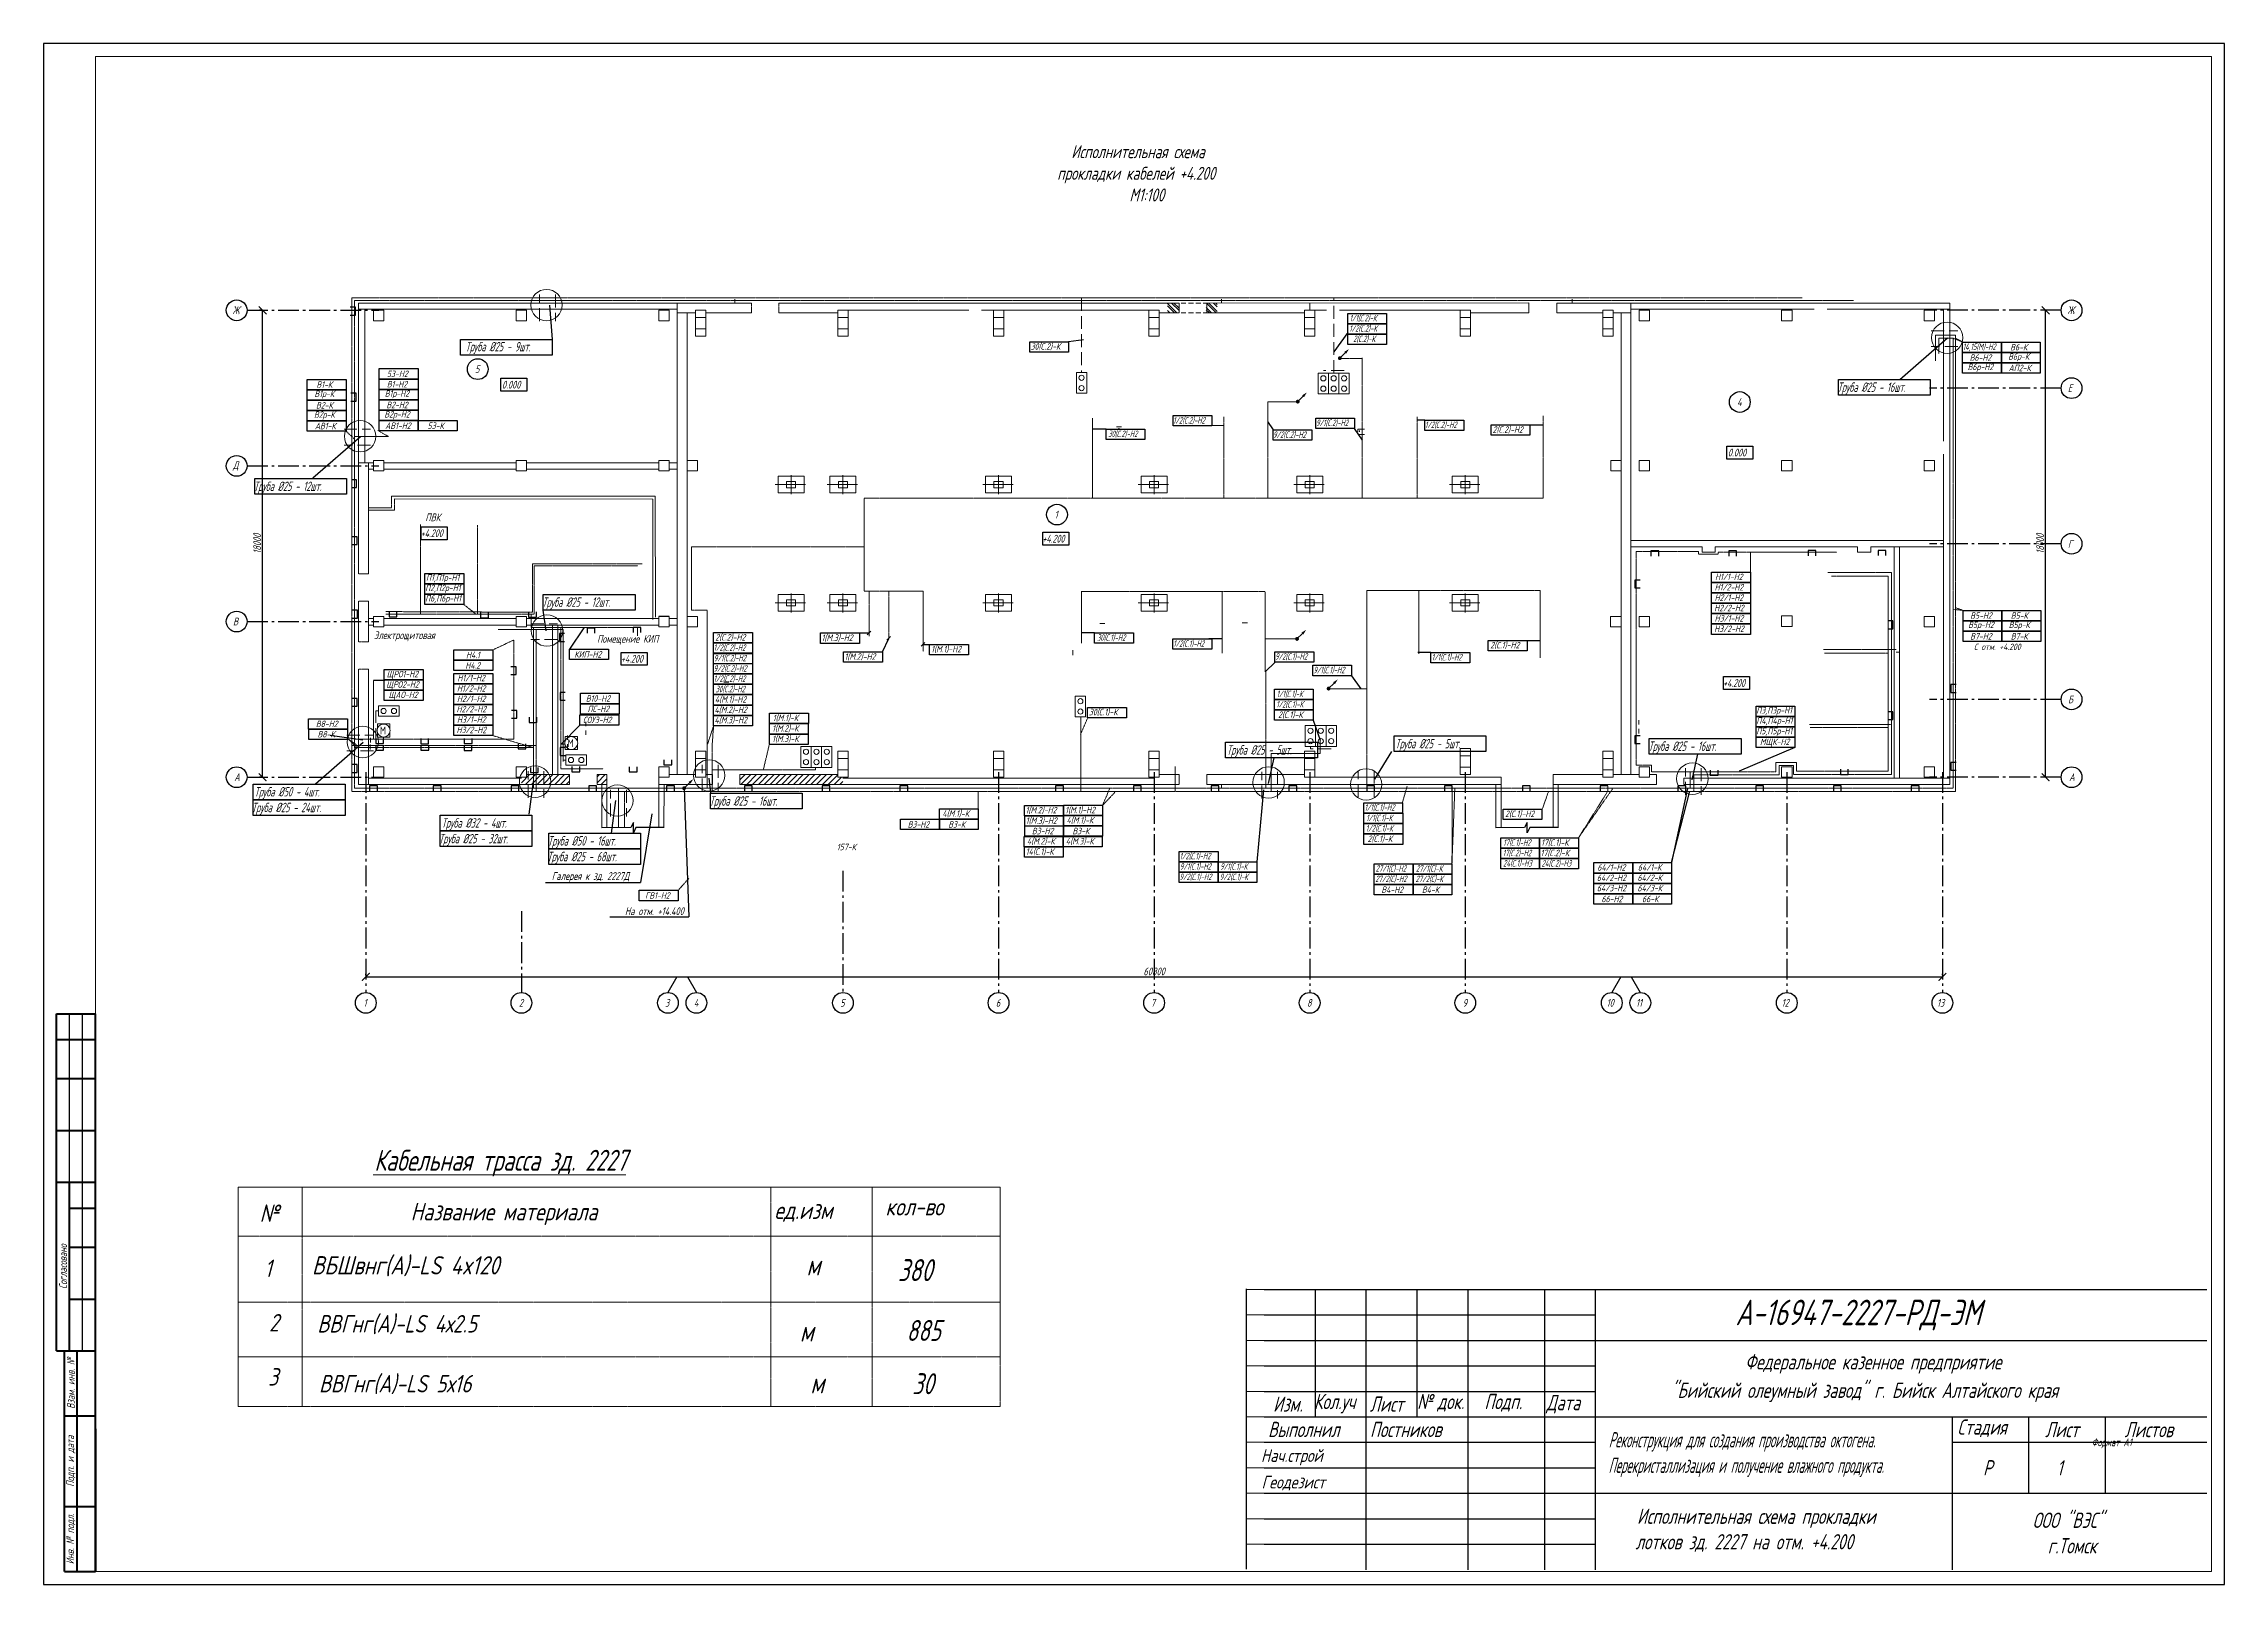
# Model space of a CAD drawing. Header units: millimetres. Extents: x -14296 to 10264, y -13087 to -5602.
# Drawn here: x -7945 to -7104, y -7175 to -6581 of the extents above; entities that cross this region are included whole.
import ezdxf

# ---------------------------------------------------------------- set-up
doc = ezdxf.new("R2010")
doc.units = ezdxf.units.MM
for name, pattern in [('CENTER2', [1.125, 0.75, -0.125, 0.125, -0.125]), ('gost5', [7, 5, -2, 0]), ('gost6', [12, 8, -1.5, 1, -1.5]), ('HIDDEN2', [4.7625, 3.175, -1.5875]), ('K5LT_BASIC', [0]), ('PHANTOM2', [1.25, 0.625, -0.125, 0.125, -0.125, 0.125, -0.125])]:
    doc.linetypes.add(name, pattern=pattern)
for name, color, linetype, lineweight in [('1', 4, 'Continuous', 15), ('КаБель контрольный (Вновь)', 142, 'gost5', 15), ('КаБель силовой (Вновь)', 1, 'Continuous', 15), ('Линия выноска', 137, 'Continuous', 25), ('Осевая', 4, 'gost6', 25), ('Размерная', 4, 'Continuous', 25), ('Рамка толстая', 7, 'Continuous', 15), ('Рамка тонкая', 5, 'Continuous', 25), ('стена', 7, 'Continuous', 18), ('Строительный', 251, 'Continuous', 13), ('Текст', 7, 'Continuous', 20), ('Технологическое', 156, 'Continuous', 18), ('Тонкая', 5, 'Continuous', 20), ('Штампы', 252, 'Continuous', 25), ('Эл. аппараты (Вновь)', 93, 'Continuous', 15), ('ЭлектрооБорудование (Вновь)', 160, 'Continuous', 15)]:
    doc.layers.add(name, color=color, linetype=linetype, lineweight=lineweight)
doc.layers.add('Размеры', color=5, linetype='Continuous')
doc.styles.add('gost shx', font='gost.shx', dxfattribs={"oblique": 15})
doc.styles.add('Simplex', font='simplex.shx', dxfattribs={"width": 0.7, "oblique": 15})

msp = doc.modelspace()

# ---------------------------------------------------------------- texts
at = {"layer": 'Линия выноска', "color": 18, "linetype": 'PHANTOM2', "lineweight": 15, "true_color": 0x000000, "style": 'gost shx', "oblique": 15}
for s, height, p in [('ВБШвнг(А)-LS 4x120', 7.0537095, (-7841.55449, -7055.63774)), ('ВВГнг(А)-LS 4х2.5', 6.7385011, (-7839.49117, -7078.0165)), ('ВВГнг(А)-LS 5х16', 6.7385011, (-7838.8626, -7101.11552)), ('Нач.строй', 4.913854, (-7475.56991, -7127.91585)), ('Геодезист', 4.913854, (-7475.34045, -7138.13862))]:
    msp.add_text(s, height=height, dxfattribs=at).set_placement(p)
at = {"layer": 'Линия выноска', "color": 18, "true_color": 0x000000, "char_height": 3, "style": 'Simplex'}
for s, insert, attachment_point in [('Галерея к зд. 2227Д', (-7734.14337, -6900.52668), 2), ('На отм. +14.400', (-7698.18291, -6914.10842), 3)]:
    msp.add_mtext(s, dxfattribs=dict(at, insert=insert, attachment_point=attachment_point))
at = {"layer": 'Размерная', "color": 18, "true_color": 0x000000, "char_height": 3, "attachment_point": 5, "rotation": 90, "style": 'Simplex'}
for insert in [(-7862.71879, -6773.92931), (-7175.11879, -6773.92931)]:
    msp.add_mtext('18000', dxfattribs=dict(at, insert=insert))
at = {"layer": 'Размерная', "color": 18, "true_color": 0x000000, "insert": (-7516.79379, -6938.80431), "char_height": 3, "attachment_point": 5, "style": 'Simplex'}
msp.add_mtext('60800', dxfattribs=at)
at = {"layer": 'Текст', "color": 18, "linetype": 'PHANTOM2', "lineweight": 15, "true_color": 0x000000, "style": 'Simplex', "oblique": 15}
for s, height, width, p in [('Исполнительная схема', 5, 0.7, (-7548.73664, -6625.28536)), ('прокладки кабелей +4.200', 5, 0.7, (-7554.16567, -6633.6187)), ('М1:100', 5, 0.7, (-7526.33233, -6641.95203)), ('Ж', 3, 0.7, (-7872.19572, -6685.42931)), ('1/1(С.2)-К', 2.5, 0.6, (-7441.42789, -6688.17381)), ('Ж', 3, 0.7, (-7164.59572, -6685.42931)), ('1/2(С.2)-К', 2.5, 0.6, (-7441.57075, -6692.17381)), ('2(С.2)-К', 2.5, 0.6, (-7440.03504, -6696.17381)), ('Труба Ø25 - 9шт.', 3.6333007, 0.6, (-7782.38356, -6699.76445)), ('30(С.2)-К', 2.5, 0.7, (-7564.41643, -6699.12099)), ('14,15(М)-Н2', 2.5, 0.6, (-7204.96875, -6699.22518)), ('В6-Н2', 2.5, 0.7, (-7202.28422, -6703.40375)), ('В6р-К', 2.5, 0.7, (-7187.43135, -6702.98708)), ('В6-К', 2.5, 0.7, (-7186.63969, -6699.40375)), ('53-Н2', 2.5, 0.7, (-7812.68071, -6709.67887)), ('В1-Н2', 2.5, 0.7, (-7812.70024, -6713.67887)), ('5', 3, 0.7, (-7778.70438, -6708.1093)), ('0.000', 3, 0.7, (-7768.27469, -6714.10969)), ('В6р-Н2', 2.5, 0.7, (-7203.07589, -6706.98708)), ('АП2-К', 2.5, 0.7, (-7187.26469, -6707.40375)), ('В1р-К', 2.5, 0.7, (-7840.62572, -6717.38276)), ('В2-К', 2.5, 0.7, (-7840.00072, -6721.79943)), ('В1-К', 2.5, 0.7, (-7839.83405, -6713.79943)), ('В1р-Н2', 2.5, 0.7, (-7813.49191, -6717.2622)), ('В2-Н2', 2.5, 0.7, (-7812.86691, -6721.67887)), ('4', 3, 0.7, (-7291.96273, -6720.78442)), ('Труба Ø25 - 16шт.', 3.6333007, 0.6, (-7253.26031, -6715.37772)), ('Е', 3, 0.7, (-7164.44572, -6715.42931)), ('В2р-К', 2.5, 0.7, (-7840.79238, -6725.38276)), ('АВ1-К', 2.5, 0.7, (-7840.45905, -6729.79943)), ('В2р-Н2', 2.5, 0.7, (-7813.65858, -6725.2622)), ('АВ1-Н2', 2.5, 0.7, (-7813.32524, -6729.67887)), ('53-К', 2.5, 0.7, (-7797.00293, -6729.67884)), ('1/2(С.2)-Н2', 2.5, 0.6, (-7509.48778, -6727.6022)), ('9/1(С.2)-Н2', 2.5, 0.6, (-7454.3502, -6728.52889)), ('1/2(С.2)-Н2', 2.5, 0.6, (-7412.35358, -6729.31075)), ('30(С.2)-Н2', 2.5, 0.6, (-7534.54096, -6732.7916)), ('9/2(С.2)-Н2', 2.5, 0.6, (-7470.95116, -6733.12994)), ('2(С.2)-Н2', 2.5, 0.7, (-7386.24583, -6731.17097)), ('Д', 3, 0.7, (-7872.01916, -6745.14359)), ('0.000', 3, 0.7, (-7295.52875, -6740.28442)), ('Труба Ø25 - 12шт.', 3.6333007, 0.6, (-7864.00492, -6753.59149)), ('1', 3, 0.7, (-7555.15852, -6764.1957)), ('+4.200', 3, 0.6, (-7799.63384, -6771.37144)), ('ПВК', 3, 0.7, (-7797.86435, -6765.24867)), ('+4.200', 3, 0.6, (-7559.88947, -6773.48586)), ('Г', 3, 0.7, (-7164.39572, -6775.42931)), ('П1,П1р-Н1', 2.5, 0.7, (-7797.58621, -6788.20601)), ('Н1/1-Н2', 2.5, 0.7, (-7300.47914, -6787.93862)), ('П2,П2р-Н1', 2.5, 0.7, (-7797.91954, -6792.20601)), ('П6,П6р-Н1', 2.5, 0.7, (-7797.91954, -6796.20601)), ('Труба Ø25 - 12шт.', 3.6333007, 0.6, (-7752.7606, -6798.24664)), ('Н1/2-Н2', 2.5, 0.7, (-7300.64581, -6791.93862)), ('Н2/1-Н2', 2.5, 0.7, (-7300.64581, -6795.93862)), ('В', 3, 0.7, (-7872.01916, -6805.42931)), ('Н2/2-Н2', 2.5, 0.7, (-7300.81247, -6799.93862)), ('Н3/1-Н2', 2.5, 0.7, (-7300.64581, -6803.93862)), ('В5-Н2', 2.5, 0.7, (-7202.08091, -6802.86494)), ('В5-К', 2.5, 0.7, (-7186.43637, -6802.86494)), ('Электрощитовая', 3, 0.7, (-7817.68297, -6810.7139)), ('Помещение КИП', 3, 0.7, (-7731.62505, -6812.08717)), ('2(С.2)-Н2', 2.5, 0.7, (-7686.05311, -6811.23135)), ('1(М.3)-Н2', 2.5, 0.7, (-7645.03912, -6811.39966)), ('30(С.1)-Н2', 2.5, 0.6, (-7538.82301, -6811.36676)), ('1/2(С.1)-Н2', 2.5, 0.6, (-7509.44296, -6813.68612)), ('2(С.1)-Н2', 2.5, 0.7, (-7387.16784, -6814.26712)), ('Н3/2-Н2', 2.5, 0.7, (-7300.81247, -6807.93862)), ('В5р-Н2', 2.5, 0.7, (-7202.87257, -6806.44828)), ('В7-Н2', 2.5, 0.7, (-7202.08091, -6810.86494)), ('В5р-К', 2.5, 0.7, (-7187.22804, -6806.44828)), ('В7-К', 2.5, 0.7, (-7186.43637, -6810.86494)), ('Н4.2', 2.5, 0.7, (-7782.4385, -6822.08013)), ('Н4.1', 2.5, 0.7, (-7782.16896, -6818.08013)), ('КИП-Н2', 2.5, 0.7, (-7740.39181, -6817.8102)), ('+4.200', 3, 0.6, (-7722.44651, -6819.79411)), ('9/2(С.2)-Н2', 2.5, 0.6, (-7686.67174, -6823.23357)), ('1/2(С.2)-Н2', 2.5, 0.6, (-7686.69064, -6815.22585)), ('9/1(С.2)-Н2', 2.5, 0.6, (-7686.59568, -6819.26442)), ('1(М.2)-Н2', 2.5, 0.7, (-7636.19564, -6818.67088)), ('1(М.1)-Н2', 2.5, 0.7, (-7602.79249, -6815.82039)), ('9/2(С.1)-Н2', 2.5, 0.6, (-7470.14272, -6818.62981)), ('1/1(С.1)-Н2', 2.5, 0.6, (-7409.77344, -6818.93979)), ('С отм. +4.200', 2.5, 0.7, (-7200.61899, -6814.91379)), ('ЩРО2-Н2', 2.5, 0.7, (-7812.93725, -6829.43043)), ('ЩРО1-Н2', 2.5, 0.7, (-7812.77058, -6825.43043)), ('Н1/2-Н2', 2.5, 0.7, (-7785.67201, -6830.9618)), ('Н1/1-Н2', 2.5, 0.7, (-7785.50534, -6826.9618)), ('1/2(С.2)-Н2', 2.5, 0.6, (-7686.68986, -6827.19052)), ('30(С.2)-Н2', 2.5, 0.6, (-7685.91035, -6831.17987)), ('9/1(С.1)-Н2', 2.5, 0.6, (-7455.38378, -6823.86049)), ('+4.200', 3, 0.6, (-7297.40377, -6829.13115)), ('ЩАО-Н2', 2.5, 0.7, (-7812.02058, -6833.43043)), ('Н2/2-Н2', 2.5, 0.7, (-7785.83868, -6838.9618)), ('Н2/1-Н2', 2.5, 0.7, (-7785.67201, -6834.9618)), ('В10-Н2', 2.5, 0.7, (-7735.95306, -6834.84198)), ('ПС-Н2', 2.5, 0.7, (-7735.28639, -6838.84198)), ('4(М.2)-Н2', 2.5, 0.7, (-7686.35666, -6839.17988)), ('4(М.1)-Н2', 2.5, 0.7, (-7686.19, -6835.17988)), ('30(С.1)-К', 2.5, 0.7, (-7541.95752, -6840.0779)), ('1/2(С.1)-К', 2.5, 0.6, (-7469.70379, -6837.0679)), ('1/1(С.1)-К', 2.5, 0.6, (-7469.56093, -6833.0679)), ('П3,П3р-Н1', 2.5, 0.7, (-7284.56935, -6839.37402)), ('Б', 3, 0.7, (-7164.34572, -6835.42931)), ('В8-Н2', 2.5, 0.7, (-7840.07186, -6844.62241)), ('Н3/2-Н2', 2.5, 0.7, (-7785.83868, -6846.9618)), ('Н3/1-Н2', 2.5, 0.7, (-7785.67201, -6842.9618)), ('СОУЭ-Н2', 2.5, 0.7, (-7737.04591, -6843.08966)), ('4(М.3)-Н2', 2.5, 0.7, (-7686.35666, -6843.17988)), ('1(М.2)-К', 2.5, 0.7, (-7664.13597, -6846.36055)), ('1(М.1)-К', 2.5, 0.7, (-7663.8522, -6842.31106)), ('2(С.1)-К', 2.5, 0.7, (-7468.9895, -6841.0679)), ('П4,П4р-Н1', 2.5, 0.7, (-7284.56935, -6843.37402)), ('П5,П5р-Н1', 2.5, 0.7, (-7284.56935, -6847.37402)), ('В8-К', 2.5, 0.7, (-7839.41548, -6848.61016)), ('1(М.3)-К', 2.5, 0.7, (-7664.13597, -6850.36055)), ('Труба Ø25 - 5шт.', 3.6333007, 0.6, (-7488.76592, -6855.23449)), ('Труба Ø25 - 5шт.', 3.6333007, 0.6, (-7423.79267, -6852.81997)), ('Труба Ø25 - 16шт.', 3.6333007, 0.6, (-7326.1894, -6853.79485)), ('МЩК-Н2', 2.5, 0.7, (-7283.17222, -6851.55259)), ('А', 3, 0.7, (-7871.54379, -6865.42931)), ('А', 3, 0.7, (-7163.94379, -6865.42931)), ('Труба Ø50 - 4шт.', 3.6333007, 0.6, (-7863.76207, -6871.36171)), ('Труба Ø25 - 24шт.', 3.6333007, 0.6, (-7864.80015, -6877.41721)), ('Труба Ø25 - 16шт.', 3.6333007, 0.6, (-7688.27311, -6874.91761)), ('4(М.1)-К', 2.5, 0.7, (-7598.46587, -6879.2016)), ('1(М.2)-Н2', 2.5, 0.7, (-7566.37622, -6877.89446)), ('1(М.3)-Н2', 2.5, 0.7, (-7566.30735, -6881.92194)), ('1(М.1)-Н2', 2.5, 0.7, (-7551.11582, -6877.8284)), ('4(М.1)-К', 2.5, 0.7, (-7550.57495, -6881.7682)), ('1/1(С.1)-Н2', 2.5, 0.6, (-7435.66176, -6876.82825)), ('1/1(С.1)-К', 2.5, 0.6, (-7435.02055, -6880.89364)), ('2(С.1)-Н2', 2.5, 0.7, (-7381.46428, -6879.29553)), ('Труба Ø25 - 32шт.', 3.6333007, 0.6, (-7792.62031, -6889.44234)), ('Труба Ø32 - 4шт.', 3.6333007, 0.6, (-7791.58222, -6883.38684)), ('Труба Ø50 - 16шт.', 3.6333007, 0.6, (-7750.62664, -6890.29147)), ('В3-Н2', 2.5, 0.7, (-7611.83209, -6883.38017)), ('В3-К', 2.5, 0.7, (-7596.18756, -6883.38017)), ('4(М.2)-К', 2.5, 0.7, (-7565.87574, -6889.86789)), ('В3-Н2', 2.5, 0.7, (-7563.94117, -6885.94677)), ('4(М.3)-К', 2.5, 0.7, (-7550.87574, -6889.86789)), ('В3-К', 2.5, 0.7, (-7548.29664, -6885.94677)), ('1/2(С.1)-К', 2.5, 0.6, (-7435.16341, -6884.89364)), ('2(С.1)-К', 2.5, 0.7, (-7434.44912, -6888.89364)), ('17(С.1)-Н2', 2.5, 0.6, (-7382.19671, -6890.37811)), ('17(С.1)-К', 2.5, 0.7, (-7367.59979, -6890.37811)), ('Труба Ø25 - 68шт.', 3.6333007, 0.6, (-7750.83426, -6896.34697)), ('157-К', 2.5, 0.7, (-7639.15062, -6892.0899)), ('14(С.1)-К', 2.5, 0.7, (-7566.29224, -6893.84115)), ('1/2(С.1)-Н2', 2.5, 0.6, (-7506.99037, -6895.5921)), ('24(С.1)-Н3', 2.5, 0.6, (-7382.22479, -6898.37811)), ('17(С.2)-Н2', 2.5, 0.6, (-7382.33957, -6894.37811)), ('17(С.2)-К', 2.5, 0.7, (-7367.76646, -6894.37811)), ('24(С.2)-Н3', 2.5, 0.6, (-7367.36765, -6898.37811)), ('9/2(С.1)-Н2', 2.5, 0.6, (-7507.03821, -6903.59209)), ('9/1(С.1)-Н2', 2.5, 0.6, (-7506.89535, -6899.59209)), ('9/2(С.1)-К', 2.5, 0.6, (-7491.49486, -6903.59209)), ('9/1(С.1)-К', 2.5, 0.6, (-7491.35201, -6899.59209)), ('27/2(С)-Н2', 2.5, 0.6, (-7431.52581, -6904.37478)), ('27/1(С)-Н2', 2.5, 0.6, (-7431.38296, -6900.37478)), ('27/2(С)-К', 2.5, 0.6, (-7415.98247, -6904.37478)), ('27/1(С)-К', 2.5, 0.6, (-7415.83961, -6900.37478)), ('64/2-Н2', 2.5, 0.7, (-7346.04554, -6903.94865)), ('64/1-Н2', 2.5, 0.7, (-7345.87888, -6899.94865)), ('64/2-К', 2.5, 0.7, (-7330.40101, -6903.94865)), ('64/1-К', 2.5, 0.7, (-7330.23434, -6899.94865)), ('ГВ1-Н2', 2.5, 0.7, (-7713.09876, -6910.79534)), ('В4-Н2', 2.5, 0.7, (-7429.16272, -6908.55335)), ('В4-К', 2.5, 0.7, (-7413.51818, -6908.55335)), ('64/3-Н2', 2.5, 0.7, (-7346.04554, -6907.94865)), ('66-Н2', 2.5, 0.7, (-7344.29554, -6912.12722)), ('64/3-К', 2.5, 0.7, (-7330.40101, -6907.94865)), ('66-К', 2.5, 0.7, (-7328.65101, -6912.12722)), ('1', 3, 0.7, (-7821.69572, -6952.42931)), ('2', 3, 0.7, (-7761.76916, -6952.42931)), ('3', 3, 0.7, (-7705.42228, -6952.42931)), ('4', 3, 0.7, (-7694.32969, -6952.42931)), ('5', 3, 0.7, (-7637.87228, -6952.42931)), ('6', 3, 0.7, (-7577.84572, -6952.42931)), ('7', 3, 0.7, (-7518.09572, -6952.42931)), ('8', 3, 0.7, (-7457.86486, -6952.42931)), ('9', 3, 0.7, (-7397.84572, -6952.42931)), ('10', 3, 0.7, (-7342.31916, -6952.42931)), ('11', 3, 0.7, (-7330.99572, -6952.42931)), ('12', 3, 0.7, (-7274.81916, -6952.42931)), ('13', 3, 0.7, (-7214.89572, -6952.42931)), ('%%UКабельная трасса зд. 2227', 8.0862014, 0.7, (-7817.52408, -7015.65996)), ('м', 8.0862, 0.7, (-7650.84152, -7056.03972)), ('380', 8.464451, 0.7, (-7615.60504, -7058.19856)), ('А-16947-2227-РД-ЭМ', 9.827709, 0.7, (-7292.59817, -7075.19728)), ('м', 8.0862, 0.7, (-7653.41914, -7081.53916)), ('885', 8.086201, 0.7, (-7612.28691, -7081.27025)), ('Федеральное казенное предприятие', 5.8966254, 0.7, (-7288.88416, -7092.27877)), ('м', 8.0862, 0.7, (-7649.35765, -7101.50915)), ('30', 8.086201, 0.7, (-7610.06555, -7101.80607)), ('"Бийский олеумный завод" г. Бийск Алтайского края', 5.8966254, 0.7, (-7317.41979, -7103.22965)), ('Изм.', 5.896625, 0.7, (-7470.90412, -7108.56469)), ('Кол.уч', 5.896625, 0.7, (-7455.17745, -7107.58192)), ('Лист', 5.896625, 0.7, (-7433.61949, -7108.56469)), ('№', 5.89663, 0.7, (-7415.35575, -7107.58192)), ('док.', 5.896625, 0.7, (-7407.58993, -7107.58192)), ('Подп.', 5.896625, 0.7, (-7389.43242, -7107.58192)), ('Дата', 5.896625, 0.7, (-7365.49655, -7108.00311)), ('Выполнил', 5.896625, 0.7, (-7472.84491, -7118.34296)), ('Постников', 5.896625, 0.7, (-7433.53408, -7118.34296)), ('Стадия', 5.896625, 0.7, (-7207.01934, -7117.40963)), ('Лист', 5.896625, 0.7, (-7173.1852, -7118.3924)), ('Листов', 5.896625, 0.7, (-7142.54345, -7118.3924)), ('Реконструкция для создания производства октогена.', 5.8966254, 0.5, (-7341.4849, -7122.32348)), ('Формат А1', 3, 0.7, (-7155.25941, -7121.86716)), ('Перекристаллизация и получение влажного продукта.', 5.8966254, 0.5, (-7341.55509, -7132.15119)), ('Р', 5.89663, 0.7, (-7197.11639, -7133.13396)), ('Исполнительная схема прокладки', 5.8966254, 0.7, (-7330.5621, -7151.80661)), ('ООО "ВЭС"', 5.896625, 0.7, (-7178.01068, -7153.35097)), ('лотков зд. 2227 на отм. +4.200', 5.8966254, 0.7, (-7331.16634, -7161.63432)), ('г.Томск', 5.896625, 0.7, (-7172.15401, -7163.17867))]:
    msp.add_text(s, height=height, dxfattribs=dict(at, width=width)).set_placement(p)
at = {"layer": 'Текст', "color": 18, "linetype": 'CENTER2', "lineweight": 15, "true_color": 0x000000, "style": 'Simplex', "oblique": 15, "width": 0.7}
msp.add_text('1', height=5.89663, dxfattribs=at).set_placement((-7168.66824, -7133.13396))
at = {"layer": 'Штампы', "color": 18, "true_color": 0x000000, "char_height": 3, "attachment_point": 5, "rotation": 90, "style": 'Simplex'}
for s, insert, width in [('Согласовано', (-7937.55258, -7052.61997), 61), ('Взам. инв. {\\Fgost|c204;№}', (-7934.55258, -7097.61997), 25), ('Подп. и дата', (-7934.55258, -7127.61997), 35), ('Инв. {\\Fgost|c204;№} подл.', (-7934.55258, -7157.61997), 25)]:
    msp.add_mtext(s, dxfattribs=dict(at, insert=insert, width=width))
at = {"layer": 'ЭлектрооБорудование (Вновь)', "color": 18, "linetype": 'PHANTOM2', "lineweight": 15, "true_color": 0x000000, "style": 'Simplex', "width": 0.7}
for p in [(-7815.33778, -6847.43502), (-7742.95493, -6852.27879)]:
    msp.add_text('М', height=3, dxfattribs=at).set_placement(p)
at = {"layer": 'ЭлектрооБорудование (Вновь)', "color": 18, "linetype": 'PHANTOM2', "lineweight": 15, "true_color": 0x000000, "style": 'gost shx', "oblique": 15}
for s, height, p in [('№', 6.7385, (-7861.73038, -7035.39431)), ('Название материала', 6.7385011, (-7803.52005, -7034.79857)), ('ед.изм', 6.738501, (-7663.21581, -7034.26849)), ('кол-во', 6.738501, (-7620.41128, -7032.9041)), ('1', 6.7385, (-7859.84823, -7056.63132)), ('2', 6.7385, (-7858.10046, -7077.61966)), ('3', 6.7385, (-7858.44438, -7098.48621))]:
    msp.add_text(s, height=height, dxfattribs=at).set_placement(p)

# ---------------------------------------------------------------- blocks, each defined once
blk = doc.blocks.new('_ArchTick')
at = {"color": 0, "const_width": 0.15}
blk.add_lwpolyline([(-0.5, -0.5), (0.5, 0.5)], dxfattribs=at)

# ---------------------------------------------------------------- hatches: boundary and pattern name
at = {"layer": 'КаБель силовой (Вновь)', "true_color": 0x000000}
for points in [[(-7445.93391, -6702.39112, 1), (-7444.43391, -6702.39112, 1)], [(-7462.17057, -6719.14496, 1), (-7460.67057, -6719.14496, 1)], [(-7462.43654, -6810.63322, 1), (-7460.93654, -6810.63322, 1)], [(-7450.24513, -6829.7743, 1), (-7448.74513, -6829.7743, 1)], [(-7698.81314, -6868.19445, 1), (-7697.31314, -6868.19445, 1)]]:
    msp.add_hatch(color=18, dxfattribs=at).paths.add_polyline_path(points)

# ---------------------------------------------------------------- linework, layer by layer
at = {"color": 18, "true_color": 0x000000}
msp.add_line((-7703.79379, -6801.92931), (-7707.79379, -6801.92931), dxfattribs=at)
at = {"layer": '1', "color": 18, "true_color": 0x000000}
msp.add_line((-7651.2045, -6796.72931), (-7662.89426, -6796.72931), dxfattribs=at)
at = {"layer": 'КаБель контрольный (Вновь)', "color": 18, "linetype": 'PHANTOM2', "lineweight": 15, "true_color": 0x000000}
for p, q in [((-7826.20327, -6800.32615), (-7826.20327, -6681.21034)), ((-7207.74666, -6869.42002), (-7207.74666, -6693.57369)), ((-7826.20327, -6869.42002), (-7826.20327, -6800.32615)), ((-7813.10135, -6800.0868), (-7756.56437, -6800.32615)), ((-7755.14978, -6869.42002), (-7755.14978, -6832.15813)), ((-7755.14978, -6851.72945), (-7826.20327, -6851.72945)), ((-7755.14978, -6869.42002), (-7755.14978, -6851.351)), ((-7755.14978, -6851.351), (-7755.14978, -6851.72945)), ((-7687.29061, -6852.47534), (-7687.29061, -6869.42002)), ((-7755.14978, -6869.42002), (-7826.20327, -6869.42002)), ((-7721.98347, -6869.42002), (-7755.14978, -6869.42002)), ((-7721.98347, -6869.42002), (-7207.74666, -6869.42002)), ((-7720.9754, -6883.24858), (-7720.9754, -6869.29415)), ((-7308.68591, -6862.9906), (-7308.68591, -6869.42002)), ((-7308.68591, -6862.9906), (-7278.41083, -6862.9906)), ((-7625.48612, -7021.9638), (-7664.66216, -7021.9638)), ((-7664.66216, -7021.9638), (-7664.66216, -7040.9382)), ((-7625.48612, -7040.9382), (-7625.48612, -7021.9638)), ((-7576.18893, -7040.9382), (-7576.18893, -7021.9638))]:
    msp.add_line(p, q, dxfattribs=at)
at = {"layer": 'КаБель контрольный (Вновь)', "color": 18, "true_color": 0x000000}
for p, q in [((-7544.7677, -6679.13291), (-7544.7677, -6707.93291)), ((-7447.53409, -6708.15942), (-7447.53409, -6679.3237)), ((-7443.53409, -6707.15942), (-7451.53409, -6707.15942)), ((-7816.93914, -6849.97546), (-7816.93914, -6838.40727)), ((-7816.93914, -6838.40727), (-7815.93914, -6838.40727)), ((-7744.66981, -6852.31923), (-7744.66981, -6857.31923)), ((-7456.50262, -6853.03931), (-7456.50262, -6852.03931)), ((-7448.50262, -6853.03931), (-7456.50262, -6853.03931)), ((-7744.66981, -6857.31923), (-7743.66981, -6857.31923)), ((-7647.35384, -6860.11978), (-7647.35384, -6861.11978))]:
    msp.add_line(p, q, dxfattribs=at)
at = {"layer": 'КаБель силовой (Вновь)', "color": 18, "linetype": 'PHANTOM2', "lineweight": 15, "true_color": 0x000000}
for p, q in [((-7825.09981, -6801.10848), (-7825.09981, -6681.29784)), ((-7208.70775, -6868.14524), (-7208.70775, -6694.71812)), ((-7330.89545, -6859.30125), (-7330.89545, -6776.9787)), ((-7330.89545, -6776.9787), (-7306.79392, -6776.9787)), ((-7306.79392, -6776.9787), (-7306.79392, -6777.94108)), ((-7306.79392, -6777.94108), (-7299.27984, -6777.94108)), ((-7299.27984, -6777.94108), (-7299.27984, -6777.17931)), ((-7299.27984, -6777.17931), (-7253.49774, -6777.17931)), ((-7825.09981, -6849.30649), (-7825.09981, -6801.10848)), ((-7813.10135, -6801.10848), (-7778.27204, -6801.10848)), ((-7763.71762, -6819.4251), (-7763.71762, -6811.04667)), ((-7763.71762, -6819.4251), (-7763.71762, -6849.30649)), ((-7817.82462, -6826.69067), (-7817.82462, -6849.30649)), ((-7756.1571, -6852.53237), (-7756.1571, -6832.1632)), ((-7756.1571, -6832.1632), (-7756.1571, -6868.14524)), ((-7763.71762, -6849.30649), (-7825.09981, -6849.30649)), ((-7825.09981, -6849.30649), (-7825.09981, -6868.14524)), ((-7825.09981, -6849.30649), (-7825.09981, -6852.53237)), ((-7825.09981, -6852.53237), (-7756.1571, -6852.53237)), ((-7689.10263, -6851.47972), (-7689.10263, -6868.14524)), ((-7325.01945, -6859.30125), (-7330.89545, -6859.30125)), ((-7325.01945, -6861.909), (-7325.01945, -6859.30125)), ((-7310.02273, -6861.909), (-7325.01945, -6861.909)), ((-7310.02273, -6861.909), (-7310.02273, -6868.14524)), ((-7310.02273, -6861.909), (-7278.49049, -6861.909)), ((-7825.09981, -6868.14524), (-7723.3525, -6868.14524)), ((-7756.1571, -6868.14524), (-7208.70775, -6868.14524)), ((-7723.3525, -6868.14524), (-7723.3525, -6883.37915))]:
    msp.add_line(p, q, dxfattribs=at)
at = {"layer": 'КаБель силовой (Вновь)', "color": 18, "linetype": 'gost5', "true_color": 0x000000}
for p, q in [((-7753.77582, -6688.1067), (-7753.77582, -6677.85419)), ((-7747.69541, -6677.85419), (-7747.69541, -6688.1067)), ((-7217.13092, -6691.85738), (-7206.8784, -6691.85738)), ((-7206.8784, -6697.93779), (-7217.13092, -6697.93779)), ((-7829.20044, -6729.81355), (-7818.94793, -6729.81355)), ((-7818.94793, -6735.89396), (-7829.20044, -6735.89396)), ((-7757.11186, -6804.74335), (-7746.85935, -6804.74335)), ((-7746.85935, -6810.82376), (-7757.11186, -6810.82376)), ((-7828.13656, -6847.70229), (-7817.88404, -6847.70229)), ((-7817.88404, -6853.78269), (-7828.13656, -6853.78269)), ((-7758.20183, -6871.83835), (-7758.20183, -6861.58583)), ((-7752.12142, -6861.58583), (-7752.12142, -6871.83835)), ((-7691.05709, -6869.41999), (-7691.05709, -6859.16747)), ((-7684.97668, -6859.16747), (-7684.97668, -6869.41999)), ((-7475.30187, -6872.13407), (-7475.30187, -6861.88156)), ((-7469.22146, -6861.88156), (-7469.22146, -6872.13407)), ((-7438.06085, -6871.64048), (-7438.06085, -6861.38797)), ((-7431.98044, -6861.38797), (-7431.98044, -6871.64048)), ((-7311.89488, -6870.69443), (-7311.89488, -6860.44191)), ((-7305.81447, -6860.44191), (-7305.81447, -6870.69443)), ((-7726.40519, -6879.10598), (-7726.40519, -6868.85346)), ((-7720.32478, -6868.85346), (-7720.32478, -6879.10598))]:
    msp.add_line(p, q, dxfattribs=at)
at = {"layer": 'КаБель силовой (Вновь)', "color": 18, "true_color": 0x000000}
for p, q in [((-7443.08757, -6700.28479), (-7445.20889, -6702.40611)), ((-7459.32423, -6717.03863), (-7461.44555, -6719.15995)), ((-7459.5902, -6808.52689), (-7461.71152, -6810.64821)), ((-7447.39879, -6827.66796), (-7449.52011, -6829.78928)), ((-7813.93778, -6848.43502), (-7813.93778, -6850.97546)), ((-7695.94182, -6866.07313), (-7698.06314, -6868.19445))]:
    msp.add_line(p, q, dxfattribs=at)
for points in [[(-7443.44112, -6699.93123), (-7442.73402, -6700.63834), (-7441.67336, -6698.87057)], [(-7459.67778, -6716.68508), (-7458.97068, -6717.39218), (-7457.91002, -6715.62442)], [(-7459.94376, -6808.17333), (-7459.23665, -6808.88044), (-7458.17599, -6807.11267)], [(-7447.75234, -6827.31441), (-7447.04524, -6828.02152), (-7445.98458, -6826.25375)], [(-7696.29537, -6865.71958), (-7695.58826, -6866.42668), (-7694.5276, -6864.65892)]]:
    msp.add_solid(points, dxfattribs=at)
at = {"layer": 'Линия выноска', "color": 18, "true_color": 0x000000}
for p, q in [((-7442.15094, -6692.52476), (-7447.53409, -6699.97034)), ((-7544.08712, -6695.36899), (-7549.7677, -6696.04956)), ((-7470.78431, -6730.01135), (-7472.93559, -6726.7553)), ((-7412.36815, -6726.23932), (-7415.36815, -6726.23932)), ((-7535.31316, -6729.72017), (-7540.31316, -6729.72017)), ((-7489.92068, -6728.29838), (-7494.50235, -6728.53077)), ((-7436.44052, -6734.02641), (-7439.45923, -6729.45747)), ((-7371.84969, -6728.09954), (-7366.84969, -6728.09954)), ((-7736.7837, -6806.33953), (-7742.24567, -6814.5602)), ((-7631.68855, -6808.32823), (-7626.68855, -6808.32823)), ((-7625.98144, -6807.62113), (-7627.39565, -6809.03534)), ((-7621.59116, -6815.59945), (-7619.14099, -6810.45775)), ((-7618.43388, -6809.75065), (-7619.8481, -6811.16486)), ((-7605.2157, -6812.04186), (-7606.62991, -6813.45607)), ((-7539.73807, -6808.29533), (-7544.73807, -6808.29533)), ((-7490.68038, -6810.61469), (-7495.68038, -6810.61469)), ((-7372.93837, -6811.19569), (-7367.93837, -6811.19569)), ((-7605.9228, -6812.74896), (-7603.35468, -6812.74896)), ((-7473.9104, -6823.33536), (-7470.09773, -6819.61131)), ((-7410.07373, -6815.86836), (-7415.07373, -6815.86836)), ((-7813.42859, -6826.69067), (-7817.82462, -6826.69067)), ((-7440.63622, -6824.78906), (-7437.04793, -6829.80706)), ((-7738.27836, -6843.83966), (-7745.48881, -6851.26134)), ((-7455.40457, -6841.99647), (-7452.71924, -6849.62477)), ((-7269.65108, -6852.54069), (-7291.14932, -6861.62265)), ((-7474.61226, -6868.77397), (-7477.14779, -6896.52066)), ((-7311.16129, -6868.28675), (-7317.22656, -6896.87722)), ((-7317.22656, -6896.87722), (-7310.16129, -6869.28675))]:
    msp.add_line(p, q, dxfattribs=at)
at = {"layer": 'Линия выноска', "color": 18, "linetype": 'PHANTOM2', "lineweight": 15, "true_color": 0x000000}
for p, q in [((-7205.05475, -6696.15375), (-7208.70775, -6694.71812)), ((-7205.05475, -6696.15375), (-7207.74666, -6694.66092)), ((-7828.41578, -6730.54943), (-7825.24666, -6733.4472)), ((-7816.17201, -6730.27913), (-7812.07334, -6732.59314)), ((-7286.833, -6784.8672), (-7286.833, -6777.41272)), ((-7783.00127, -6797.37268), (-7778.27204, -6801.10848)), ((-7208.54986, -6799.21203), (-7204.85143, -6799.61494)), ((-7207.49946, -6798.61459), (-7204.85143, -6799.61494)), ((-7771.79236, -6814.83013), (-7763.71762, -6811.04667)), ((-7686.68221, -6844.10845), (-7689.10263, -6851.47972)), ((-7686.68221, -6844.10845), (-7687.29061, -6852.47534)), ((-7545.12356, -6847.34515), (-7542.39829, -6840.97793)), ((-7827.52772, -6849.27703), (-7824.02575, -6851.72945)), ((-7827.52772, -6849.27703), (-7824.14033, -6852.53237)), ((-7771.85921, -6847.89037), (-7756.1571, -6852.53237)), ((-7665.17603, -6851.28912), (-7667.51206, -6861.11981)), ((-7584.60262, -6876.13017), (-7584.60262, -6869.42002)), ((-7536.67802, -6874.75698), (-7533.95276, -6868.38975)), ((-7536.67802, -6874.75698), (-7531.90639, -6869.70394)), ((-7421.02243, -6873.62985), (-7419.22436, -6867.43685)), ((-7401.93325, -6897.30335), (-7400.83051, -6868.20486)), ((-7401.79379, -6869.42002), (-7401.93325, -6897.30335)), ((-7367.10846, -6876.26915), (-7364.6289, -6869.22086)), ((-7353.13985, -6887.30668), (-7339.99569, -6868.36177)), ((-7353.13985, -6887.30668), (-7341.79379, -6869.27272)), ((-7696.24441, -6902.9332), (-7700.32767, -6907.54534)), ((-7474.40448, -7071.2194), (-7481.31802, -7071.2194)), ((-7474.40448, -7081.04711), (-7481.31802, -7081.04711)), ((-7474.40448, -7090.87482), (-7481.31802, -7090.87482)), ((-7474.40448, -7100.70252), (-7481.31802, -7100.70252)), ((-7474.40448, -7110.53023), (-7481.31802, -7110.53023)), ((-7474.40448, -7120.35794), (-7481.31802, -7120.35794))]:
    msp.add_line(p, q, dxfattribs=at)
at = {"layer": 'Линия выноска', "color": 18, "linetype": 'ByBlock', "lineweight": -2, "true_color": 0x000000}
for p, q in [((-7714.84144, -6904.52668), (-7714.84144, -6904.52668)), ((-7696.18291, -6917.70842), (-7696.18291, -6917.70842))]:
    msp.add_line(p, q, dxfattribs=at)
for points in [[(-7698.01393, -6868.14524), (-7696.18291, -6917.70842)], [(-7710.43348, -6878.09278), (-7714.84144, -6904.52668)], [(-7751.44529, -6904.52668), (-7714.84144, -6904.52668)], [(-7726.73364, -6917.70842), (-7696.18291, -6917.70842)]]:
    msp.add_lwpolyline(points, dxfattribs=at)
at = {"layer": 'Осевая', "color": 18, "true_color": 0x000000}
for p, q in [((-7866.59379, -6683.92931), (-7815.79379, -6683.92931)), ((-7166.99379, -6683.92931), (-7217.8138, -6683.92931)), ((-7166.99379, -6713.92931), (-7217.79379, -6713.92931)), ((-7866.59379, -6743.92931), (-7815.79379, -6743.92931)), ((-7166.99379, -6773.92931), (-7217.79379, -6773.92931)), ((-7866.59379, -6803.92931), (-7815.79379, -6803.92931)), ((-7166.99379, -6833.92931), (-7217.79379, -6833.92931)), ((-7820.79379, -6861.92931), (-7820.79379, -6946.92931)), ((-7576.79379, -6861.92931), (-7576.79379, -6946.92931)), ((-7516.79379, -6861.92931), (-7516.79379, -6946.92931)), ((-7456.79379, -6861.92931), (-7456.79379, -6946.92931)), ((-7396.79379, -6861.92931), (-7396.79379, -6946.92931)), ((-7272.79379, -6861.92931), (-7272.79379, -6946.92931)), ((-7212.79379, -6861.92931), (-7212.79379, -6946.92931)), ((-7866.59379, -6863.92931), (-7815.79379, -6863.92931)), ((-7166.99379, -6863.92931), (-7217.79379, -6863.92931)), ((-7636.79379, -6899.99899), (-7636.79379, -6946.92931)), ((-7760.79379, -6915.58228), (-7760.79379, -6946.92931)), ((-7700.79379, -6940.92931), (-7704.29379, -6946.92931)), ((-7696.79379, -6940.92931), (-7693.29379, -6946.92931)), ((-7336.79379, -6940.92931), (-7340.29379, -6946.92931)), ((-7332.79379, -6940.92931), (-7329.29379, -6946.92931))]:
    msp.add_line(p, q, dxfattribs=at)
at = {"layer": 'Размерная', "color": 18, "true_color": 0x000000}
for p, q in [((-7861.21879, -6683.92931), (-7861.84379, -6683.92931)), ((-7860.59379, -6863.92931), (-7860.59379, -6683.92931)), ((-7173.61879, -6683.92931), (-7174.24379, -6683.92931)), ((-7172.99379, -6863.92931), (-7172.99379, -6683.92931)), ((-7861.21879, -6863.92931), (-7861.84379, -6863.92931)), ((-7173.61879, -6863.92931), (-7174.24379, -6863.92931)), ((-7820.79379, -6940.30431), (-7820.79379, -6939.67931)), ((-7820.79379, -6940.92931), (-7212.79379, -6940.92931)), ((-7212.79379, -6940.30431), (-7212.79379, -6939.67931))]:
    msp.add_line(p, q, dxfattribs=at)
at = {"layer": 'Размеры', "color": 18, "linetype": 'PHANTOM2', "lineweight": 15, "true_color": 0x000000}
msp.add_line((-7474.40448, -7130.18565), (-7481.31802, -7130.18565), dxfattribs=at)
at = {"layer": 'Рамка толстая', "color": 18, "true_color": 0x000000}
for p, q in [((-7925.05258, -6586.11996), (-7925.05258, -7170.11996)), ((-7109.05258, -6586.11996), (-7925.05258, -6586.11996)), ((-7109.05258, -7170.11996), (-7109.05258, -6586.11996)), ((-7925.05258, -7170.11996), (-7109.05258, -7170.11996))]:
    msp.add_line(p, q, dxfattribs=at)
at = {"layer": 'Рамка толстая', "color": 18, "linetype": 'PHANTOM2', "lineweight": 15, "true_color": 0x000000}
for p, q in [((-7826.20327, -6681.21034), (-7826.20327, -6679.13716)), ((-7826.20327, -6679.13716), (-7266.8568, -6679.13716)), ((-7825.09981, -6681.29784), (-7825.09981, -6680.09606)), ((-7825.09981, -6680.09606), (-7247.13776, -6680.09606)), ((-7825.09981, -6681.29784), (-7825.09981, -6681.29784)), ((-7207.74666, -6693.57369), (-7215.44256, -6693.57369)), ((-7215.44256, -6693.57369), (-7215.44256, -6703.35914)), ((-7436.63351, -6702.45834), (-7445.2646, -6702.45834)), ((-7436.53578, -6756.36164), (-7436.53578, -6702.30666)), ((-7208.70775, -6694.71812), (-7214.18198, -6694.71812)), ((-7214.18198, -6694.71812), (-7214.18198, -6700.74362)), ((-7472.93559, -6756.36164), (-7472.93559, -6719.27799)), ((-7472.93559, -6719.27799), (-7461.29467, -6719.27799)), ((-7540.54566, -6725.46023), (-7540.54566, -6756.36164)), ((-7489.92068, -6725.0016), (-7489.92068, -6756.36164)), ((-7415.36812, -6725.0016), (-7415.36812, -6756.36164)), ((-7366.73236, -6756.36164), (-7366.73236, -6724.60056)), ((-7812.07334, -6732.59314), (-7825.09981, -6732.59314)), ((-7810.92781, -6760.14122), (-7819.79379, -6760.14122)), ((-7809.79089, -6761.03688), (-7819.79379, -6761.03688)), ((-7810.92781, -6755.61667), (-7810.92781, -6760.14122)), ((-7809.79089, -6756.61667), (-7809.79089, -6761.03688)), ((-7628.63928, -6775.1572), (-7628.63928, -6756.36164)), ((-7628.63928, -6756.36164), (-7366.73236, -6756.36164)), ((-7366.73236, -6756.36164), (-7472.93559, -6756.36164)), ((-7472.93559, -6756.36164), (-7442.10263, -6756.36164)), ((-7799.66297, -6800.92372), (-7799.66297, -6766.53529)), ((-7777.72832, -6801.10848), (-7777.72832, -6766.74249)), ((-7695.24361, -6799.51544), (-7695.24361, -6775.1572)), ((-7695.24361, -6775.1572), (-7628.63928, -6775.1572)), ((-7628.63928, -6775.1572), (-7628.63928, -6792.19589)), ((-7756.56437, -6800.32615), (-7756.56437, -6781.71272)), ((-7756.56437, -6781.71272), (-7714.23401, -6781.71272)), ((-7755.86531, -6801.08873), (-7755.86531, -6782.48241)), ((-7755.86531, -6782.48241), (-7715.84097, -6782.48241)), ((-7232.40786, -6785.04601), (-7257.14573, -6785.04601)), ((-7233.69566, -6786.48256), (-7255.64886, -6786.48256)), ((-7233.69566, -6861.59694), (-7233.69566, -6786.48256)), ((-7232.40786, -6862.94044), (-7232.40786, -6785.04601)), ((-7628.63928, -6792.19589), (-7605.9228, -6792.19589)), ((-7626.6315, -6809.5441), (-7626.6315, -6792.19589)), ((-7619.14099, -6810.45775), (-7619.14099, -6792.19589)), ((-7605.9228, -6792.19589), (-7605.9228, -6815.51501)), ((-7474.0972, -6792.33831), (-7545.06966, -6792.33831)), ((-7544.73812, -6792.33831), (-7544.73812, -6812.29536)), ((-7490.5553, -6816.10424), (-7490.5553, -6792.33831)), ((-7473.9104, -6823.33536), (-7473.9104, -6792.33831)), ((-7434.79379, -6791.99845), (-7434.79379, -6868.14524)), ((-7434.79379, -6791.99845), (-7367.96944, -6791.99845)), ((-7434.79379, -6791.99845), (-7410.9468, -6791.99845)), ((-7434.79379, -6791.99845), (-7434.79379, -6829.80706)), ((-7414.73473, -6791.99845), (-7414.73473, -6816.43021)), ((-7367.96944, -6791.99845), (-7367.96944, -6817.86986)), ((-7757.06958, -6801.08979), (-7778.27204, -6801.10848)), ((-7757.06958, -6801.08979), (-7755.86531, -6801.08873)), ((-7757.06958, -6806.24371), (-7757.06958, -6801.08979)), ((-7757.06958, -6801.08979), (-7757.06958, -6801.08979)), ((-7756.56437, -6800.32615), (-7756.56437, -6800.32615)), ((-7689.10263, -6799.51544), (-7695.24361, -6799.51544)), ((-7689.10263, -6851.47972), (-7689.10263, -6799.51544)), ((-7755.14978, -6806.96354), (-7769.72937, -6806.96354)), ((-7756.1571, -6806.24371), (-7757.06958, -6806.24371)), ((-7756.1571, -6832.1632), (-7756.1571, -6806.24371)), ((-7756.1571, -6806.24371), (-7716.0587, -6806.24371)), ((-7756.1571, -6806.24371), (-7745.55066, -6806.24371)), ((-7755.14978, -6832.15813), (-7755.14978, -6806.96354)), ((-7755.14978, -6806.96354), (-7744.681, -6806.96354)), ((-7745.55066, -6806.24371), (-7745.55066, -6860.76041)), ((-7744.681, -6806.96354), (-7744.681, -6857.86004)), ((-7716.0587, -6806.24371), (-7716.0587, -6809.42378)), ((-7473.9104, -6823.33536), (-7473.9104, -6810.63462)), ((-7473.9104, -6810.63462), (-7461.69425, -6810.63462)), ((-7258.68218, -6814.73128), (-7232.38755, -6814.73128)), ((-7258.30487, -6816.09601), (-7233.69566, -6816.09601)), ((-7473.72113, -6823.33536), (-7473.72113, -6868.14524)), ((-7434.79379, -6829.80706), (-7449.55232, -6829.80706)), ((-7545.0746, -6840.65837), (-7545.0746, -6869.42002)), ((-7264.00533, -6843.67596), (-7232.40786, -6843.67596)), ((-7263.8507, -6844.83436), (-7233.69566, -6844.83436)), ((-7745.48881, -6851.26134), (-7744.00791, -6851.26134)), ((-7452.71924, -6854.73499), (-7452.71924, -6849.62477)), ((-7745.55066, -6860.76041), (-7729.21875, -6860.76041)), ((-7687.29061, -6861.11981), (-7647.35381, -6861.11981)), ((-7508.73665, -6869.42002), (-7508.73665, -6859.79945)), ((-7452.71924, -6854.73499), (-7471.68737, -6854.73499)), ((-7471.68737, -6854.73499), (-7471.68737, -6869.42002)), ((-7278.49049, -6861.909), (-7276.98847, -6861.909)), ((-7276.98847, -6861.909), (-7276.98847, -6858.27034)), ((-7276.98847, -6858.27034), (-7269.07983, -6858.27034)), ((-7275.74274, -6859.92931), (-7275.74274, -6859.40406)), ((-7275.74274, -6859.40406), (-7270.25753, -6859.40406)), ((-7275.74274, -6862.9906), (-7275.74274, -6859.92931)), ((-7270.25753, -6859.40406), (-7270.25753, -6862.94044)), ((-7269.07983, -6858.27034), (-7269.07983, -6861.59694)), ((-7269.07983, -6861.59694), (-7233.69566, -6861.59694)), ((-7545.0746, -6869.42002), (-7508.73665, -6869.42002)), ((-7278.41083, -6862.9906), (-7275.74274, -6862.9906)), ((-7270.25753, -6862.94044), (-7232.40786, -6862.94044)), ((-7845.3548, -7040.9382), (-7845.3548, -7021.9638)), ((-7845.3548, -7021.9638), (-7845.3548, -7106.4973)), ((-7869.9811, -7040.9382), (-7845.3548, -7040.9382)), ((-7664.66216, -7040.9382), (-7664.66216, -7106.4973)), ((-7625.48612, -7040.9382), (-7625.48612, -7106.4973))]:
    msp.add_line(p, q, dxfattribs=at)
at = {"layer": 'Рамка тонкая', "color": 18, "true_color": 0x000000}
for p, q in [((-7945.05258, -6581.11996), (-7945.05258, -7175.11996)), ((-7104.05258, -6581.11996), (-7945.05258, -6581.11996)), ((-7104.05258, -7175.11996), (-7104.05258, -6581.11996)), ((-7750.00415, -6682.01284), (-7748.92484, -6695.15674)), ((-7442.12867, -6685.10238), (-7427.12867, -6685.10238)), ((-7442.12867, -6689.10238), (-7442.12867, -6685.10238)), ((-7427.12867, -6685.10238), (-7427.12867, -6689.10238)), ((-7442.12867, -6689.10238), (-7427.12867, -6689.10238)), ((-7442.12867, -6693.10238), (-7442.12867, -6689.10238)), ((-7427.12867, -6689.10238), (-7442.12867, -6689.10238)), ((-7442.12867, -6693.10238), (-7427.12867, -6693.10238)), ((-7442.12867, -6697.10238), (-7442.12867, -6693.10238)), ((-7427.12867, -6693.10238), (-7442.12867, -6693.10238)), ((-7427.12867, -6689.10238), (-7427.12867, -6693.10238)), ((-7427.12867, -6693.10238), (-7427.12867, -6697.10238)), ((-7784.33239, -6695.15674), (-7748.92484, -6695.15674)), ((-7784.33239, -6701.21224), (-7784.33239, -6695.15674)), ((-7748.92484, -6701.21224), (-7784.33239, -6701.21224)), ((-7748.92484, -6695.15674), (-7748.92484, -6701.21224)), ((-7564.7677, -6696.04956), (-7549.7677, -6696.04956)), ((-7564.7677, -6700.04956), (-7564.7677, -6696.04956)), ((-7549.7677, -6700.04956), (-7564.7677, -6700.04956)), ((-7549.7677, -6696.04956), (-7549.7677, -6700.04956)), ((-7427.12867, -6697.10238), (-7442.12867, -6697.10238)), ((-7210.81465, -6694.71666), (-7229.15713, -6710.72296)), ((-7205.05475, -6696.15375), (-7190.05475, -6696.15375)), ((-7205.05475, -6700.15375), (-7205.05475, -6696.15375)), ((-7205.05475, -6700.15375), (-7190.05475, -6700.15375)), ((-7205.05475, -6704.15375), (-7205.05475, -6700.15375)), ((-7190.05475, -6700.15375), (-7205.05475, -6700.15375)), ((-7190.05475, -6696.15375), (-7175.05475, -6696.15375)), ((-7190.05475, -6700.15375), (-7190.05475, -6696.15375)), ((-7190.05475, -6696.15375), (-7190.05475, -6700.15375)), ((-7190.05475, -6700.15375), (-7175.05475, -6700.15375)), ((-7190.05475, -6704.15375), (-7190.05475, -6700.15375)), ((-7175.05475, -6700.15375), (-7190.05475, -6700.15375)), ((-7190.05475, -6700.15375), (-7190.05475, -6704.15375)), ((-7175.05475, -6696.15375), (-7175.05475, -6700.15375)), ((-7175.05475, -6700.15375), (-7175.05475, -6704.15375)), ((-7843.41578, -6710.54943), (-7828.41578, -6710.54943)), ((-7843.41578, -6714.54943), (-7843.41578, -6710.54943)), ((-7828.41578, -6710.54943), (-7828.41578, -6714.54943)), ((-7815.63744, -6706.42887), (-7800.63744, -6706.42887)), ((-7815.63744, -6710.42887), (-7815.63744, -6706.42887)), ((-7815.63744, -6710.42887), (-7800.63744, -6710.42887)), ((-7815.63744, -6714.42887), (-7815.63744, -6710.42887)), ((-7800.63744, -6710.42887), (-7815.63744, -6710.42887)), ((-7800.63744, -6706.42887), (-7800.63744, -6710.42887)), ((-7800.63744, -6710.42887), (-7800.63744, -6714.42887)), ((-7768.67277, -6710.10969), (-7758.67277, -6710.10969)), ((-7768.67277, -6715.10969), (-7768.67277, -6710.10969)), ((-7758.67277, -6710.10969), (-7758.67277, -6715.10969)), ((-7252.88922, -6710.58388), (-7217.48167, -6710.58388)), ((-7252.88922, -6716.63938), (-7252.88922, -6710.58388)), ((-7217.48167, -6710.58388), (-7217.48167, -6716.63938)), ((-7205.05475, -6704.15375), (-7190.05475, -6704.15375)), ((-7205.05475, -6708.15375), (-7205.05475, -6704.15375)), ((-7190.05475, -6704.15375), (-7205.05475, -6704.15375)), ((-7190.05475, -6708.15375), (-7205.05475, -6708.15375)), ((-7190.05475, -6704.15375), (-7175.05475, -6704.15375)), ((-7190.05475, -6708.15375), (-7190.05475, -6704.15375)), ((-7175.05475, -6704.15375), (-7190.05475, -6704.15375)), ((-7190.05475, -6704.15375), (-7190.05475, -6708.15375)), ((-7175.05475, -6708.15375), (-7190.05475, -6708.15375)), ((-7175.05475, -6704.15375), (-7175.05475, -6708.15375)), ((-7843.41578, -6714.54943), (-7828.41578, -6714.54943)), ((-7843.41578, -6718.54943), (-7843.41578, -6714.54943)), ((-7828.41578, -6714.54943), (-7843.41578, -6714.54943)), ((-7843.41578, -6718.54943), (-7828.41578, -6718.54943)), ((-7843.41578, -6722.54943), (-7843.41578, -6718.54943)), ((-7828.41578, -6718.54943), (-7843.41578, -6718.54943)), ((-7828.41578, -6714.54943), (-7828.41578, -6718.54943)), ((-7828.41578, -6718.54943), (-7828.41578, -6722.54943)), ((-7815.63744, -6714.42887), (-7800.63744, -6714.42887)), ((-7815.63744, -6718.42887), (-7815.63744, -6714.42887)), ((-7800.63744, -6714.42887), (-7815.63744, -6714.42887)), ((-7815.63744, -6718.42887), (-7800.63744, -6718.42887)), ((-7815.63744, -6722.42887), (-7815.63744, -6718.42887)), ((-7800.63744, -6718.42887), (-7815.63744, -6718.42887)), ((-7800.63744, -6714.42887), (-7800.63744, -6718.42887)), ((-7800.63744, -6718.42887), (-7800.63744, -6722.42887)), ((-7758.67277, -6715.10969), (-7768.67277, -6715.10969)), ((-7217.48167, -6716.63938), (-7252.88922, -6716.63938)), ((-7843.41578, -6722.54943), (-7828.41578, -6722.54943)), ((-7843.41578, -6726.54943), (-7843.41578, -6722.54943)), ((-7828.41578, -6722.54943), (-7843.41578, -6722.54943)), ((-7843.41578, -6726.54943), (-7828.41578, -6726.54943)), ((-7843.41578, -6730.54943), (-7843.41578, -6726.54943)), ((-7828.41578, -6726.54943), (-7843.41578, -6726.54943)), ((-7828.41578, -6722.54943), (-7828.41578, -6726.54943)), ((-7828.41578, -6726.54943), (-7828.41578, -6730.54943)), ((-7815.63744, -6722.42887), (-7800.63744, -6722.42887)), ((-7815.63744, -6726.42887), (-7815.63744, -6722.42887)), ((-7800.63744, -6722.42887), (-7815.63744, -6722.42887)), ((-7815.63744, -6726.42887), (-7800.63744, -6726.42887)), ((-7815.63744, -6730.42887), (-7815.63744, -6726.42887)), ((-7800.63744, -6726.42887), (-7815.63744, -6726.42887)), ((-7800.63744, -6722.42887), (-7800.63744, -6726.42887)), ((-7800.63744, -6726.42887), (-7800.63744, -6730.42887)), ((-7800.60419, -6726.42884), (-7785.60419, -6726.42884)), ((-7800.60419, -6730.42884), (-7800.60419, -6726.42884)), ((-7785.60419, -6726.42884), (-7785.60419, -6730.42884)), ((-7509.50235, -6724.53077), (-7494.50235, -6724.53077)), ((-7509.50235, -6728.53077), (-7509.50235, -6724.53077)), ((-7494.50235, -6724.53077), (-7494.50235, -6728.53077)), ((-7454.45978, -6725.45746), (-7439.45978, -6725.45746)), ((-7454.45978, -6729.45746), (-7454.45978, -6725.45746)), ((-7439.45978, -6725.45746), (-7439.45978, -6729.45746)), ((-7412.36815, -6726.23932), (-7397.36815, -6726.23932)), ((-7412.36815, -6730.23932), (-7412.36815, -6726.23932)), ((-7397.36815, -6726.23932), (-7397.36815, -6730.23932)), ((-7828.41578, -6730.54943), (-7843.41578, -6730.54943)), ((-7822.88417, -6732.67284), (-7841.22666, -6748.67914)), ((-7800.63744, -6730.42887), (-7815.63744, -6730.42887)), ((-7785.60419, -6730.42884), (-7800.60419, -6730.42884)), ((-7535.31316, -6729.72017), (-7520.31316, -6729.72017)), ((-7535.31316, -6733.72017), (-7535.31316, -6729.72017)), ((-7520.31316, -6733.72017), (-7535.31316, -6733.72017)), ((-7520.31316, -6729.72017), (-7520.31316, -6733.72017)), ((-7494.50235, -6728.53077), (-7509.50235, -6728.53077)), ((-7470.91788, -6730.05851), (-7455.91788, -6730.05851)), ((-7470.91788, -6734.05851), (-7470.91788, -6730.05851)), ((-7455.91788, -6734.05851), (-7470.91788, -6734.05851)), ((-7455.91788, -6730.05851), (-7455.91788, -6734.05851)), ((-7439.45978, -6729.45746), (-7454.45978, -6729.45746)), ((-7397.36815, -6730.23932), (-7412.36815, -6730.23932)), ((-7386.84969, -6728.09954), (-7371.84969, -6728.09954)), ((-7386.84969, -6732.09954), (-7386.84969, -6728.09954)), ((-7371.84969, -6732.09954), (-7386.84969, -6732.09954)), ((-7371.84969, -6728.09954), (-7371.84969, -6732.09954)), ((-7295.92683, -6736.28442), (-7285.92683, -6736.28442)), ((-7295.92683, -6741.28442), (-7295.92683, -6736.28442)), ((-7285.92683, -6736.28442), (-7285.92683, -6741.28442)), ((-7285.92683, -6741.28442), (-7295.92683, -6741.28442)), ((-7863.63384, -6748.79765), (-7828.22629, -6748.79765)), ((-7863.63384, -6754.85315), (-7863.63384, -6748.79765)), ((-7828.22629, -6748.79765), (-7828.22629, -6754.85315)), ((-7828.22629, -6754.85315), (-7863.63384, -6754.85315)), ((-7799.4648, -6767.37144), (-7789.4648, -6767.37144)), ((-7799.4648, -6772.37144), (-7799.4648, -6767.37144)), ((-7789.4648, -6767.37144), (-7789.4648, -6772.37144)), ((-7559.72042, -6769.48586), (-7549.72042, -6769.48586)), ((-7559.72042, -6774.48586), (-7559.72042, -6769.48586)), ((-7549.72042, -6769.48586), (-7549.72042, -6774.48586)), ((-7789.4648, -6772.37144), (-7799.4648, -6772.37144)), ((-7549.72042, -6774.48586), (-7559.72042, -6774.48586)), ((-7798.00127, -6785.37268), (-7783.00127, -6785.37268)), ((-7798.00127, -6789.37268), (-7798.00127, -6785.37268)), ((-7783.00127, -6785.37268), (-7783.00127, -6789.37268)), ((-7301.833, -6784.8672), (-7286.833, -6784.8672)), ((-7301.833, -6788.8672), (-7301.833, -6784.8672)), ((-7286.833, -6784.8672), (-7286.833, -6788.8672)), ((-7798.00127, -6789.37268), (-7783.00127, -6789.37268)), ((-7798.00127, -6793.37268), (-7798.00127, -6789.37268)), ((-7783.00127, -6789.37268), (-7798.00127, -6789.37268)), ((-7798.00127, -6793.37268), (-7783.00127, -6793.37268)), ((-7798.00127, -6797.37268), (-7798.00127, -6793.37268)), ((-7783.00127, -6793.37268), (-7798.00127, -6793.37268)), ((-7783.00127, -6789.37268), (-7783.00127, -6793.37268)), ((-7783.00127, -6793.37268), (-7783.00127, -6797.37268)), ((-7752.38952, -6793.4528), (-7716.98197, -6793.4528)), ((-7752.38952, -6799.5083), (-7752.38952, -6793.4528)), ((-7716.98197, -6793.4528), (-7716.98197, -6799.5083)), ((-7301.833, -6788.8672), (-7286.833, -6788.8672)), ((-7301.833, -6792.8672), (-7301.833, -6788.8672)), ((-7286.833, -6788.8672), (-7301.833, -6788.8672)), ((-7286.833, -6792.8672), (-7301.833, -6792.8672)), ((-7301.833, -6792.8672), (-7286.833, -6792.8672)), ((-7301.833, -6796.8672), (-7301.833, -6792.8672)), ((-7286.833, -6788.8672), (-7286.833, -6792.8672)), ((-7286.833, -6792.8672), (-7286.833, -6796.8672)), ((-7783.00127, -6797.37268), (-7798.00127, -6797.37268)), ((-7751.24122, -6807.54711), (-7752.38952, -6799.5083)), ((-7716.98197, -6799.5083), (-7752.38952, -6799.5083)), ((-7301.833, -6796.8672), (-7286.833, -6796.8672)), ((-7301.833, -6800.8672), (-7301.833, -6796.8672)), ((-7286.833, -6796.8672), (-7301.833, -6796.8672)), ((-7301.833, -6800.8672), (-7286.833, -6800.8672)), ((-7301.833, -6804.8672), (-7301.833, -6800.8672)), ((-7286.833, -6800.8672), (-7301.833, -6800.8672)), ((-7286.833, -6796.8672), (-7286.833, -6800.8672)), ((-7286.833, -6800.8672), (-7286.833, -6804.8672)), ((-7204.85143, -6799.61494), (-7189.85143, -6799.61494)), ((-7204.85143, -6803.61494), (-7204.85143, -6799.61494)), ((-7204.85143, -6803.61494), (-7189.85143, -6803.61494)), ((-7204.85143, -6807.61494), (-7204.85143, -6803.61494)), ((-7189.85143, -6803.61494), (-7204.85143, -6803.61494)), ((-7189.85143, -6799.61494), (-7174.85143, -6799.61494)), ((-7189.85143, -6803.61494), (-7189.85143, -6799.61494)), ((-7189.85143, -6799.61494), (-7189.85143, -6803.61494)), ((-7189.85143, -6803.61494), (-7174.85143, -6803.61494)), ((-7189.85143, -6807.61494), (-7189.85143, -6803.61494)), ((-7189.85143, -6803.61494), (-7189.85143, -6807.61494)), ((-7174.85143, -6803.61494), (-7189.85143, -6803.61494)), ((-7174.85143, -6799.61494), (-7174.85143, -6803.61494)), ((-7174.85143, -6803.61494), (-7174.85143, -6807.61494)), ((-7686.65697, -6808.15992), (-7671.65697, -6808.15992)), ((-7686.65697, -6812.15992), (-7686.65697, -6808.15992)), ((-7671.65697, -6808.15992), (-7671.65697, -6812.15992)), ((-7645.43465, -6808.32823), (-7630.43465, -6808.32823)), ((-7645.43465, -6812.32823), (-7645.43465, -6808.32823)), ((-7630.43465, -6808.32823), (-7630.43465, -6812.32823)), ((-7539.73807, -6808.29533), (-7524.73807, -6808.29533)), ((-7539.73807, -6812.29533), (-7539.73807, -6808.29533)), ((-7524.73807, -6808.29533), (-7524.73807, -6812.29533)), ((-7509.6004, -6810.61469), (-7494.6004, -6810.61469)), ((-7509.6004, -6814.61469), (-7509.6004, -6810.61469)), ((-7494.6004, -6810.61469), (-7494.6004, -6814.61469)), ((-7387.93837, -6811.19569), (-7372.93837, -6811.19569)), ((-7387.93837, -6815.19569), (-7387.93837, -6811.19569)), ((-7372.93837, -6811.19569), (-7372.93837, -6815.19569)), ((-7301.833, -6804.8672), (-7286.833, -6804.8672)), ((-7301.833, -6808.8672), (-7301.833, -6804.8672)), ((-7286.833, -6804.8672), (-7301.833, -6804.8672)), ((-7286.833, -6808.8672), (-7301.833, -6808.8672)), ((-7286.833, -6804.8672), (-7286.833, -6808.8672)), ((-7204.85143, -6807.61494), (-7189.85143, -6807.61494)), ((-7204.85143, -6811.61494), (-7204.85143, -6807.61494)), ((-7189.85143, -6807.61494), (-7204.85143, -6807.61494)), ((-7189.85143, -6811.61494), (-7204.85143, -6811.61494)), ((-7189.85143, -6807.61494), (-7174.85143, -6807.61494)), ((-7189.85143, -6811.61494), (-7189.85143, -6807.61494)), ((-7189.85143, -6807.61494), (-7189.85143, -6811.61494)), ((-7174.85143, -6807.61494), (-7189.85143, -6807.61494)), ((-7174.85143, -6811.61494), (-7189.85143, -6811.61494)), ((-7174.85143, -6807.61494), (-7174.85143, -6811.61494)), ((-7786.79236, -6814.83013), (-7771.79236, -6814.83013)), ((-7786.79236, -6818.83013), (-7786.79236, -6814.83013)), ((-7786.79236, -6818.83013), (-7771.79236, -6818.83013)), ((-7786.79236, -6822.83013), (-7786.79236, -6818.83013)), ((-7771.79236, -6818.83013), (-7786.79236, -6818.83013)), ((-7771.79236, -6814.83013), (-7771.79236, -6818.83013)), ((-7771.79236, -6818.83013), (-7771.79236, -6822.83013)), ((-7742.24567, -6814.5602), (-7727.24567, -6814.5602)), ((-7742.24567, -6818.5602), (-7742.24567, -6814.5602)), ((-7727.24567, -6818.5602), (-7742.24567, -6818.5602)), ((-7727.24567, -6814.5602), (-7727.24567, -6818.5602)), ((-7722.27746, -6815.79411), (-7712.27746, -6815.79411)), ((-7722.27746, -6820.79411), (-7722.27746, -6815.79411)), ((-7712.27746, -6815.79411), (-7712.27746, -6820.79411)), ((-7686.70527, -6816.19299), (-7671.70527, -6816.19299)), ((-7686.70527, -6820.19299), (-7686.70527, -6816.19299)), ((-7671.70527, -6820.19299), (-7686.70527, -6820.19299)), ((-7686.70522, -6812.15442), (-7671.70522, -6812.15442)), ((-7686.70522, -6816.15442), (-7686.70522, -6812.15442)), ((-7671.70522, -6816.15442), (-7686.70522, -6816.15442)), ((-7686.7044, -6820.11926), (-7671.7044, -6820.11926)), ((-7686.7044, -6824.11926), (-7686.7044, -6820.11926)), ((-7671.65697, -6812.15992), (-7686.65697, -6812.15992)), ((-7671.70527, -6816.19299), (-7671.70527, -6820.19299)), ((-7671.70522, -6812.15442), (-7671.70522, -6816.15442)), ((-7671.7044, -6820.11926), (-7671.7044, -6824.11926)), ((-7630.43465, -6812.32823), (-7645.43465, -6812.32823)), ((-7636.59116, -6815.59945), (-7621.59116, -6815.59945)), ((-7636.59116, -6819.59945), (-7636.59116, -6815.59945)), ((-7621.59116, -6819.59945), (-7636.59116, -6819.59945)), ((-7621.59116, -6815.59945), (-7621.59116, -6819.59945)), ((-7603.35468, -6812.74896), (-7588.35468, -6812.74896)), ((-7603.35468, -6816.74896), (-7603.35468, -6812.74896)), ((-7588.35468, -6816.74896), (-7603.35468, -6816.74896)), ((-7588.35468, -6812.74896), (-7588.35468, -6816.74896)), ((-7524.73807, -6812.29533), (-7539.73807, -6812.29533)), ((-7494.6004, -6814.61469), (-7509.6004, -6814.61469)), ((-7470.25231, -6815.55838), (-7455.25231, -6815.55838)), ((-7470.25231, -6819.55838), (-7470.25231, -6815.55838)), ((-7455.25231, -6819.55838), (-7470.25231, -6819.55838)), ((-7455.25231, -6815.55838), (-7455.25231, -6819.55838)), ((-7410.07373, -6815.86836), (-7395.07373, -6815.86836)), ((-7410.07373, -6819.86836), (-7410.07373, -6815.86836)), ((-7395.07373, -6819.86836), (-7410.07373, -6819.86836)), ((-7395.07373, -6815.86836), (-7395.07373, -6819.86836)), ((-7372.93837, -6815.19569), (-7387.93837, -6815.19569)), ((-7813.66611, -6822.41853), (-7798.66611, -6822.41853)), ((-7813.66611, -6826.41853), (-7813.66611, -6822.41853)), ((-7798.66611, -6826.41853), (-7813.66611, -6826.41853)), ((-7813.66611, -6826.41853), (-7798.66611, -6826.41853)), ((-7813.66611, -6830.41853), (-7813.66611, -6826.41853)), ((-7798.66611, -6822.41853), (-7798.66611, -6826.41853)), ((-7798.66611, -6826.41853), (-7798.66611, -6830.41853)), ((-7786.85921, -6823.89037), (-7771.85921, -6823.89037)), ((-7786.85921, -6827.89037), (-7786.85921, -6823.89037)), ((-7786.85921, -6827.89037), (-7771.85921, -6827.89037)), ((-7786.85921, -6831.89037), (-7786.85921, -6827.89037)), ((-7771.85921, -6827.89037), (-7786.85921, -6827.89037)), ((-7771.79236, -6822.83013), (-7786.79236, -6822.83013)), ((-7771.85921, -6823.89037), (-7771.85921, -6827.89037)), ((-7771.85921, -6827.89037), (-7771.85921, -6831.89037)), ((-7712.27746, -6820.79411), (-7722.27746, -6820.79411)), ((-7686.70443, -6824.11909), (-7671.70443, -6824.11909)), ((-7686.70443, -6828.11909), (-7686.70443, -6824.11909)), ((-7671.70443, -6828.11909), (-7686.70443, -6828.11909)), ((-7671.7044, -6824.11926), (-7686.7044, -6824.11926)), ((-7686.68256, -6828.10844), (-7671.68256, -6828.10844)), ((-7686.68256, -6832.10844), (-7686.68256, -6828.10844)), ((-7671.70443, -6824.11909), (-7671.70443, -6828.11909)), ((-7671.68256, -6828.10844), (-7671.68256, -6832.10844)), ((-7455.63622, -6820.78906), (-7440.63622, -6820.78906)), ((-7455.63622, -6824.78906), (-7455.63622, -6820.78906)), ((-7440.63622, -6824.78906), (-7455.63622, -6824.78906)), ((-7440.63622, -6820.78906), (-7440.63622, -6824.78906)), ((-7297.23472, -6825.13115), (-7287.23472, -6825.13115)), ((-7297.23472, -6830.13115), (-7297.23472, -6825.13115)), ((-7287.23472, -6825.13115), (-7287.23472, -6830.13115)), ((-7813.66611, -6830.41853), (-7798.66611, -6830.41853)), ((-7813.66611, -6834.41853), (-7813.66611, -6830.41853)), ((-7798.66611, -6830.41853), (-7813.66611, -6830.41853)), ((-7798.66611, -6834.41853), (-7813.66611, -6834.41853)), ((-7798.66611, -6830.41853), (-7798.66611, -6834.41853)), ((-7771.85921, -6831.89037), (-7786.85921, -6831.89037)), ((-7786.85921, -6831.89037), (-7771.85921, -6831.89037)), ((-7786.85921, -6835.89037), (-7786.85921, -6831.89037)), ((-7786.85921, -6835.89037), (-7771.85921, -6835.89037)), ((-7786.85921, -6839.89037), (-7786.85921, -6835.89037)), ((-7771.85921, -6835.89037), (-7786.85921, -6835.89037)), ((-7771.85921, -6831.89037), (-7771.85921, -6835.89037)), ((-7771.85921, -6835.89037), (-7771.85921, -6839.89037)), ((-7738.05692, -6831.59198), (-7723.05692, -6831.59198)), ((-7738.05692, -6835.59198), (-7738.05692, -6831.59198)), ((-7723.05692, -6835.59198), (-7738.05692, -6835.59198)), ((-7738.05692, -6835.59198), (-7723.05692, -6835.59198)), ((-7738.05692, -6839.59198), (-7738.05692, -6835.59198)), ((-7723.05692, -6831.59198), (-7723.05692, -6835.59198)), ((-7723.05692, -6835.59198), (-7723.05692, -6839.59198)), ((-7671.68256, -6832.10844), (-7686.68256, -6832.10844)), ((-7686.68221, -6832.10845), (-7671.68221, -6832.10845)), ((-7686.68221, -6836.10845), (-7686.68221, -6832.10845)), ((-7671.68221, -6836.10845), (-7686.68221, -6836.10845)), ((-7686.68221, -6836.10845), (-7671.68221, -6836.10845)), ((-7686.68221, -6840.10845), (-7686.68221, -6836.10845)), ((-7671.68221, -6832.10845), (-7671.68221, -6836.10845)), ((-7671.68221, -6836.10845), (-7671.68221, -6840.10845)), ((-7542.47546, -6837.00648), (-7527.47546, -6837.00648)), ((-7542.47546, -6841.00648), (-7542.47546, -6837.00648)), ((-7527.47546, -6837.00648), (-7527.47546, -6841.00648)), ((-7470.40457, -6829.99647), (-7455.40457, -6829.99647)), ((-7470.40457, -6833.99647), (-7470.40457, -6829.99647)), ((-7470.40457, -6833.99647), (-7455.40457, -6833.99647)), ((-7470.40457, -6837.99647), (-7470.40457, -6833.99647)), ((-7455.40457, -6833.99647), (-7470.40457, -6833.99647)), ((-7455.40457, -6829.99647), (-7455.40457, -6833.99647)), ((-7455.40457, -6833.99647), (-7455.40457, -6837.99647)), ((-7287.23472, -6830.13115), (-7297.23472, -6830.13115)), ((-7284.65108, -6836.54069), (-7269.65108, -6836.54069)), ((-7284.65108, -6840.54069), (-7284.65108, -6836.54069)), ((-7269.65108, -6836.54069), (-7269.65108, -6840.54069)), ((-7842.84239, -6841.37241), (-7827.84239, -6841.37241)), ((-7842.84239, -6845.37241), (-7842.84239, -6841.37241)), ((-7827.84239, -6845.37241), (-7842.84239, -6845.37241)), ((-7842.83055, -6845.36016), (-7827.83055, -6845.36016)), ((-7842.83055, -6849.36016), (-7842.83055, -6845.36016)), ((-7827.84239, -6841.37241), (-7827.84239, -6845.37241)), ((-7827.83055, -6845.36016), (-7827.83055, -6849.36016)), ((-7786.85921, -6839.89037), (-7771.85921, -6839.89037)), ((-7786.85921, -6843.89037), (-7786.85921, -6839.89037)), ((-7771.85921, -6839.89037), (-7786.85921, -6839.89037)), ((-7786.85921, -6843.89037), (-7771.85921, -6843.89037)), ((-7786.85921, -6847.89037), (-7786.85921, -6843.89037)), ((-7771.85921, -6843.89037), (-7786.85921, -6843.89037)), ((-7771.85921, -6839.89037), (-7771.85921, -6843.89037)), ((-7771.85921, -6843.89037), (-7771.85921, -6847.89037)), ((-7738.27836, -6839.83966), (-7723.27836, -6839.83966)), ((-7738.27836, -6843.83966), (-7738.27836, -6839.83966)), ((-7723.27836, -6843.83966), (-7738.27836, -6843.83966)), ((-7723.05692, -6839.59198), (-7738.05692, -6839.59198)), ((-7723.27836, -6839.83966), (-7723.27836, -6843.83966)), ((-7686.68221, -6840.10845), (-7671.68221, -6840.10845)), ((-7686.68221, -6844.10845), (-7686.68221, -6840.10845)), ((-7671.68221, -6840.10845), (-7686.68221, -6840.10845)), ((-7671.68221, -6844.10845), (-7686.68221, -6844.10845)), ((-7671.68221, -6840.10845), (-7671.68221, -6844.10845)), ((-7665.17603, -6843.28912), (-7650.17603, -6843.28912)), ((-7665.17603, -6847.28912), (-7665.17603, -6843.28912)), ((-7665.05893, -6839.23963), (-7650.05893, -6839.23963)), ((-7665.05893, -6843.23963), (-7665.05893, -6839.23963)), ((-7650.05893, -6843.23963), (-7665.05893, -6843.23963)), ((-7650.17603, -6843.28912), (-7650.17603, -6847.28912)), ((-7650.05893, -6839.23963), (-7650.05893, -6843.23963)), ((-7527.47546, -6841.00648), (-7542.47546, -6841.00648)), ((-7470.40457, -6837.99647), (-7455.40457, -6837.99647)), ((-7470.40457, -6841.99647), (-7470.40457, -6837.99647)), ((-7455.40457, -6837.99647), (-7470.40457, -6837.99647)), ((-7455.40457, -6841.99647), (-7470.40457, -6841.99647)), ((-7455.40457, -6837.99647), (-7455.40457, -6841.99647)), ((-7284.65108, -6840.54069), (-7269.65108, -6840.54069)), ((-7284.65108, -6844.54069), (-7284.65108, -6840.54069)), ((-7269.65108, -6840.54069), (-7284.65108, -6840.54069)), ((-7284.65108, -6844.54069), (-7269.65108, -6844.54069)), ((-7284.65108, -6848.54069), (-7284.65108, -6844.54069)), ((-7269.65108, -6844.54069), (-7284.65108, -6844.54069)), ((-7269.65108, -6840.54069), (-7269.65108, -6844.54069)), ((-7269.65108, -6844.54069), (-7269.65108, -6848.54069)), ((-7827.83055, -6849.36016), (-7842.83055, -6849.36016)), ((-7821.82029, -6850.56157), (-7840.16277, -6866.56787)), ((-7821.9498, -6849.63911), (-7834.52821, -6847.9106)), ((-7771.85921, -6847.89037), (-7786.85921, -6847.89037)), ((-7665.17603, -6847.28912), (-7650.17603, -6847.28912)), ((-7665.17603, -6851.28912), (-7665.17603, -6847.28912)), ((-7650.17603, -6847.28912), (-7665.17603, -6847.28912)), ((-7650.17603, -6851.28912), (-7665.17603, -6851.28912)), ((-7650.17603, -6847.28912), (-7650.17603, -6851.28912)), ((-7489.22531, -6850.44065), (-7453.81776, -6850.44065)), ((-7489.22531, -6856.49615), (-7489.22531, -6850.44065)), ((-7453.81776, -6850.44065), (-7453.81776, -6856.49615)), ((-7431.61674, -6864.66451), (-7425.13904, -6854.08163)), ((-7424.25206, -6848.02613), (-7388.84451, -6848.02613)), ((-7424.25206, -6854.08163), (-7424.25206, -6848.02613)), ((-7388.84451, -6854.08163), (-7424.25206, -6854.08163)), ((-7388.84451, -6848.02613), (-7388.84451, -6854.08163)), ((-7325.81832, -6849.00101), (-7290.41077, -6849.00101)), ((-7325.81832, -6855.05651), (-7325.81832, -6849.00101)), ((-7290.41077, -6849.00101), (-7290.41077, -6855.05651)), ((-7284.65108, -6848.54069), (-7269.65108, -6848.54069)), ((-7284.65108, -6852.54069), (-7284.65108, -6848.54069)), ((-7269.65108, -6848.54069), (-7284.65108, -6848.54069)), ((-7269.65108, -6852.54069), (-7284.65108, -6852.54069)), ((-7269.65108, -6848.54069), (-7269.65108, -6852.54069)), ((-7453.81776, -6856.49615), (-7489.22531, -6856.49615)), ((-7472.65724, -6866.41923), (-7470.52699, -6856.49615)), ((-7290.41077, -6855.05651), (-7325.81832, -6855.05651)), ((-7309.25025, -6864.97959), (-7307.12, -6855.05651)), ((-7864.22145, -6866.56787), (-7828.8139, -6866.56787)), ((-7864.22145, -6872.62337), (-7864.22145, -6866.56787)), ((-7828.8139, -6866.56787), (-7828.8139, -6872.62337)), ((-7756.265, -6865.65159), (-7757.99351, -6878.23)), ((-7688.46566, -6864.25668), (-7687.90202, -6870.12377)), ((-7687.90202, -6870.12377), (-7652.49447, -6870.12377)), ((-7687.90202, -6876.17927), (-7687.90202, -6870.12377)), ((-7652.49447, -6870.12377), (-7652.49447, -6876.17927)), ((-7864.22145, -6872.62337), (-7828.8139, -6872.62337)), ((-7864.22145, -6878.67887), (-7864.22145, -6872.62337)), ((-7828.8139, -6872.62337), (-7864.22145, -6872.62337)), ((-7828.8139, -6878.67887), (-7864.22145, -6878.67887)), ((-7828.8139, -6872.62337), (-7828.8139, -6878.67887)), ((-7792.15418, -6878.54261), (-7756.74663, -6878.54261)), ((-7792.15418, -6884.59811), (-7792.15418, -6878.54261)), ((-7756.74663, -6878.54261), (-7756.74663, -6884.59811)), ((-7724.46836, -6872.91922), (-7726.19688, -6885.49763)), ((-7652.49447, -6876.17927), (-7687.90202, -6876.17927)), ((-7599.60262, -6876.13017), (-7584.60262, -6876.13017)), ((-7599.60262, -6880.13017), (-7599.60262, -6876.13017)), ((-7584.60262, -6876.13017), (-7584.60262, -6880.13017)), ((-7566.77175, -6874.82304), (-7551.77175, -6874.82304)), ((-7566.77175, -6878.82304), (-7566.77175, -6874.82304)), ((-7551.77175, -6878.82304), (-7566.77175, -6878.82304)), ((-7566.70288, -6878.85051), (-7551.70288, -6878.85051)), ((-7566.70288, -6882.85051), (-7566.70288, -6878.85051)), ((-7551.77175, -6874.82304), (-7551.77175, -6878.82304)), ((-7551.7117, -6878.69677), (-7536.7117, -6878.69677)), ((-7551.7117, -6882.69677), (-7551.7117, -6878.69677)), ((-7551.70288, -6878.85051), (-7551.70288, -6882.85051)), ((-7551.67802, -6874.75698), (-7536.67802, -6874.75698)), ((-7551.67802, -6878.75698), (-7551.67802, -6874.75698)), ((-7536.67802, -6878.75698), (-7551.67802, -6878.75698)), ((-7536.7117, -6878.69677), (-7536.7117, -6882.69677)), ((-7536.67802, -6874.75698), (-7536.67802, -6878.75698)), ((-7435.96205, -6873.75683), (-7420.96205, -6873.75683)), ((-7435.96205, -6877.75683), (-7435.96205, -6873.75683)), ((-7420.96205, -6877.75683), (-7435.96205, -6877.75683)), ((-7435.86419, -6877.82221), (-7420.86419, -6877.82221)), ((-7435.86419, -6881.82221), (-7435.86419, -6877.82221)), ((-7420.96205, -6873.75683), (-7420.96205, -6877.75683)), ((-7420.86419, -6877.82221), (-7420.86419, -6881.82221)), ((-7382.2348, -6876.2241), (-7367.2348, -6876.2241)), ((-7382.2348, -6880.2241), (-7382.2348, -6876.2241)), ((-7367.2348, -6876.2241), (-7367.2348, -6880.2241)), ((-7792.15418, -6884.59811), (-7756.74663, -6884.59811)), ((-7792.15418, -6890.65361), (-7792.15418, -6884.59811)), ((-7756.74663, -6884.59811), (-7792.15418, -6884.59811)), ((-7756.74663, -6884.59811), (-7756.74663, -6890.65361)), ((-7750.25556, -6885.49763), (-7714.84801, -6885.49763)), ((-7750.25556, -6891.55313), (-7750.25556, -6885.49763)), ((-7718.61777, -6883.36287), (-7729.79379, -6883.4013)), ((-7717.62899, -6881.3573), (-7718.61777, -6883.36287)), ((-7717.60658, -6885.35724), (-7717.62899, -6881.3573)), ((-7716.6178, -6883.35167), (-7717.60658, -6885.35724)), ((-7705.79379, -6883.32103), (-7716.6178, -6883.35167)), ((-7714.84801, -6885.49763), (-7714.84801, -6891.55313)), ((-7614.60262, -6880.13017), (-7599.60262, -6880.13017)), ((-7614.60262, -6884.13017), (-7614.60262, -6880.13017)), ((-7599.60262, -6884.13017), (-7614.60262, -6884.13017)), ((-7599.60262, -6880.13017), (-7584.60262, -6880.13017)), ((-7599.60262, -6884.13017), (-7599.60262, -6880.13017)), ((-7599.60262, -6880.13017), (-7599.60262, -6884.13017)), ((-7584.60262, -6880.13017), (-7599.60262, -6880.13017)), ((-7584.60262, -6884.13017), (-7599.60262, -6884.13017)), ((-7584.60262, -6880.13017), (-7584.60262, -6884.13017)), ((-7566.84582, -6886.79646), (-7551.84582, -6886.79646)), ((-7566.84582, -6890.79646), (-7566.84582, -6886.79646)), ((-7566.7117, -6882.69677), (-7551.7117, -6882.69677)), ((-7566.7117, -6886.69677), (-7566.7117, -6882.69677)), ((-7551.7117, -6886.69677), (-7566.7117, -6886.69677)), ((-7551.70288, -6882.85051), (-7566.70288, -6882.85051)), ((-7551.84582, -6886.79646), (-7536.84582, -6886.79646)), ((-7551.84582, -6890.79646), (-7551.84582, -6886.79646)), ((-7551.84582, -6886.79646), (-7551.84582, -6890.79646)), ((-7551.7117, -6882.69677), (-7536.7117, -6882.69677)), ((-7551.7117, -6886.69677), (-7551.7117, -6882.69677)), ((-7551.7117, -6882.69677), (-7551.7117, -6886.69677)), ((-7536.7117, -6882.69677), (-7551.7117, -6882.69677)), ((-7536.7117, -6886.69677), (-7551.7117, -6886.69677)), ((-7536.84582, -6886.79646), (-7536.84582, -6890.79646)), ((-7536.7117, -6882.69677), (-7536.7117, -6886.69677)), ((-7435.86419, -6881.82221), (-7420.86419, -6881.82221)), ((-7435.86419, -6885.82221), (-7435.86419, -6881.82221)), ((-7420.86419, -6881.82221), (-7435.86419, -6881.82221)), ((-7435.86419, -6885.82221), (-7420.86419, -6885.82221)), ((-7435.86419, -6889.82221), (-7435.86419, -6885.82221)), ((-7420.86419, -6885.82221), (-7435.86419, -6885.82221)), ((-7420.86419, -6881.82221), (-7420.86419, -6885.82221)), ((-7420.86419, -6885.82221), (-7420.86419, -6889.82221)), ((-7383.13985, -6887.30668), (-7368.13985, -6887.30668)), ((-7383.13985, -6891.30668), (-7383.13985, -6887.30668)), ((-7367.2348, -6880.2241), (-7382.2348, -6880.2241)), ((-7368.13985, -6887.30668), (-7353.13985, -6887.30668)), ((-7368.13985, -6891.30668), (-7368.13985, -6887.30668)), ((-7368.13985, -6887.30668), (-7368.13985, -6891.30668)), ((-7353.13985, -6887.30668), (-7353.13985, -6891.30668)), ((-7756.74663, -6890.65361), (-7792.15418, -6890.65361)), ((-7750.25556, -6891.55313), (-7714.84801, -6891.55313)), ((-7750.25556, -6897.60863), (-7750.25556, -6891.55313)), ((-7714.84801, -6891.55313), (-7750.25556, -6891.55313)), ((-7714.84801, -6891.55313), (-7714.84801, -6897.60863)), ((-7551.84582, -6890.79646), (-7566.84582, -6890.79646)), ((-7566.8323, -6890.76972), (-7551.8323, -6890.76972)), ((-7566.8323, -6894.76972), (-7566.8323, -6890.76972)), ((-7551.8323, -6894.76972), (-7566.8323, -6894.76972)), ((-7536.84582, -6890.79646), (-7551.84582, -6890.79646)), ((-7551.8323, -6890.76972), (-7551.8323, -6894.76972)), ((-7507.14781, -6892.52067), (-7492.14781, -6892.52067)), ((-7507.14781, -6896.52067), (-7507.14781, -6892.52067)), ((-7492.14781, -6892.52067), (-7492.14781, -6896.52067)), ((-7420.86419, -6889.82221), (-7435.86419, -6889.82221)), ((-7368.13985, -6891.30668), (-7383.13985, -6891.30668)), ((-7383.13985, -6891.30668), (-7368.13985, -6891.30668)), ((-7383.13985, -6895.30668), (-7383.13985, -6891.30668)), ((-7383.13985, -6895.30668), (-7368.13985, -6895.30668)), ((-7383.13985, -6899.30668), (-7383.13985, -6895.30668)), ((-7368.13985, -6895.30668), (-7383.13985, -6895.30668)), ((-7353.13985, -6891.30668), (-7368.13985, -6891.30668)), ((-7368.13985, -6891.30668), (-7353.13985, -6891.30668)), ((-7368.13985, -6895.30668), (-7368.13985, -6891.30668)), ((-7368.13985, -6891.30668), (-7368.13985, -6895.30668)), ((-7368.13985, -6895.30668), (-7353.13985, -6895.30668)), ((-7368.13985, -6899.30668), (-7368.13985, -6895.30668)), ((-7368.13985, -6895.30668), (-7368.13985, -6899.30668)), ((-7353.13985, -6895.30668), (-7368.13985, -6895.30668)), ((-7353.13985, -6891.30668), (-7353.13985, -6895.30668)), ((-7353.13985, -6895.30668), (-7353.13985, -6899.30668)), ((-7714.84801, -6897.60863), (-7750.25556, -6897.60863)), ((-7492.14781, -6896.52067), (-7507.14781, -6896.52067)), ((-7507.14779, -6896.52066), (-7492.14779, -6896.52066)), ((-7507.14779, -6900.52066), (-7507.14779, -6896.52066)), ((-7492.14779, -6900.52066), (-7507.14779, -6900.52066)), ((-7507.14779, -6900.52066), (-7492.14779, -6900.52066)), ((-7507.14779, -6904.52066), (-7507.14779, -6900.52066)), ((-7492.14779, -6904.52066), (-7507.14779, -6904.52066)), ((-7492.14779, -6896.52066), (-7477.14779, -6896.52066)), ((-7492.14779, -6900.52066), (-7492.14779, -6896.52066)), ((-7492.14779, -6896.52066), (-7492.14779, -6900.52066)), ((-7477.14779, -6900.52066), (-7492.14779, -6900.52066)), ((-7492.14779, -6900.52066), (-7477.14779, -6900.52066)), ((-7492.14779, -6904.52066), (-7492.14779, -6900.52066)), ((-7492.14779, -6900.52066), (-7492.14779, -6904.52066)), ((-7477.14779, -6904.52066), (-7492.14779, -6904.52066)), ((-7477.14779, -6896.52066), (-7477.14779, -6900.52066)), ((-7477.14779, -6900.52066), (-7477.14779, -6904.52066)), ((-7431.93325, -6897.30335), (-7416.93325, -6897.30335)), ((-7431.93325, -6901.30335), (-7431.93325, -6897.30335)), ((-7416.93325, -6901.30335), (-7431.93325, -6901.30335)), ((-7431.93325, -6901.30335), (-7416.93325, -6901.30335)), ((-7431.93325, -6905.30335), (-7431.93325, -6901.30335)), ((-7416.93325, -6897.30335), (-7401.93325, -6897.30335)), ((-7416.93325, -6901.30335), (-7416.93325, -6897.30335)), ((-7416.93325, -6897.30335), (-7416.93325, -6901.30335)), ((-7401.93325, -6901.30335), (-7416.93325, -6901.30335)), ((-7416.93325, -6901.30335), (-7401.93325, -6901.30335)), ((-7416.93325, -6905.30335), (-7416.93325, -6901.30335)), ((-7416.93325, -6901.30335), (-7416.93325, -6905.30335)), ((-7401.93325, -6897.30335), (-7401.93325, -6901.30335)), ((-7401.93325, -6901.30335), (-7401.93325, -6905.30335)), ((-7368.13985, -6899.30668), (-7383.13985, -6899.30668)), ((-7353.13985, -6899.30668), (-7368.13985, -6899.30668)), ((-7347.22656, -6896.87722), (-7332.22656, -6896.87722)), ((-7347.22656, -6900.87722), (-7347.22656, -6896.87722)), ((-7332.22656, -6900.87722), (-7347.22656, -6900.87722)), ((-7347.22656, -6900.87722), (-7332.22656, -6900.87722)), ((-7347.22656, -6904.87722), (-7347.22656, -6900.87722)), ((-7332.22656, -6896.87722), (-7317.22656, -6896.87722)), ((-7332.22656, -6900.87722), (-7332.22656, -6896.87722)), ((-7332.22656, -6896.87722), (-7332.22656, -6900.87722)), ((-7317.22656, -6900.87722), (-7332.22656, -6900.87722)), ((-7332.22656, -6900.87722), (-7317.22656, -6900.87722)), ((-7332.22656, -6904.87722), (-7332.22656, -6900.87722)), ((-7332.22656, -6900.87722), (-7332.22656, -6904.87722)), ((-7317.22656, -6896.87722), (-7317.22656, -6900.87722)), ((-7317.22656, -6900.87722), (-7317.22656, -6904.87722)), ((-7715.32763, -6907.54534), (-7700.32763, -6907.54534)), ((-7715.32763, -6911.54534), (-7715.32763, -6907.54534)), ((-7700.32763, -6911.54534), (-7715.32763, -6911.54534)), ((-7700.32763, -6907.54534), (-7700.32763, -6911.54534)), ((-7431.93325, -6905.30335), (-7416.93325, -6905.30335)), ((-7431.93325, -6909.30335), (-7431.93325, -6905.30335)), ((-7416.93325, -6905.30335), (-7431.93325, -6905.30335)), ((-7416.93325, -6909.30335), (-7431.93325, -6909.30335)), ((-7416.93325, -6905.30335), (-7401.93325, -6905.30335)), ((-7416.93325, -6909.30335), (-7416.93325, -6905.30335)), ((-7416.93325, -6905.30335), (-7416.93325, -6909.30335)), ((-7401.93325, -6905.30335), (-7416.93325, -6905.30335)), ((-7401.93325, -6909.30335), (-7416.93325, -6909.30335)), ((-7401.93325, -6905.30335), (-7401.93325, -6909.30335)), ((-7332.22656, -6904.87722), (-7347.22656, -6904.87722)), ((-7347.22656, -6904.87722), (-7332.22656, -6904.87722)), ((-7347.22656, -6908.87722), (-7347.22656, -6904.87722)), ((-7347.22656, -6908.87722), (-7332.22656, -6908.87722)), ((-7347.22656, -6912.87722), (-7347.22656, -6908.87722)), ((-7332.22656, -6908.87722), (-7347.22656, -6908.87722)), ((-7332.22656, -6912.87722), (-7347.22656, -6912.87722)), ((-7317.22656, -6904.87722), (-7332.22656, -6904.87722)), ((-7332.22656, -6904.87722), (-7317.22656, -6904.87722)), ((-7332.22656, -6908.87722), (-7332.22656, -6904.87722)), ((-7332.22656, -6904.87722), (-7332.22656, -6908.87722)), ((-7332.22656, -6908.87722), (-7317.22656, -6908.87722)), ((-7332.22656, -6912.87722), (-7332.22656, -6908.87722)), ((-7332.22656, -6908.87722), (-7332.22656, -6912.87722)), ((-7317.22656, -6908.87722), (-7332.22656, -6908.87722)), ((-7317.22656, -6912.87722), (-7332.22656, -6912.87722)), ((-7317.22656, -6904.87722), (-7317.22656, -6908.87722)), ((-7317.22656, -6908.87722), (-7317.22656, -6912.87722)), ((-7945.05258, -7175.11996), (-7104.05258, -7175.11996))]:
    msp.add_line(p, q, dxfattribs=at)
at = {"layer": 'Рамка тонкая', "color": 18, "lineweight": 30, "true_color": 0x000000}
for p, q in [((-7824.7978, -6682.77946), (-7826.7978, -6682.77946)), ((-7826.7978, -6685.77946), (-7824.7978, -6685.77946)), ((-7824.7978, -6685.77946), (-7824.7978, -6682.77946)), ((-7824.56759, -6715.93093), (-7826.56759, -6715.93093)), ((-7826.56759, -6718.93093), (-7824.56759, -6718.93093)), ((-7824.56759, -6718.93093), (-7824.56759, -6715.93093)), ((-7824.37368, -6749.2577), (-7826.37368, -6749.2577)), ((-7826.37368, -6752.2577), (-7824.37368, -6752.2577)), ((-7824.37368, -6752.2577), (-7824.37368, -6749.2577)), ((-7824.0971, -6771.28342), (-7826.0971, -6771.28342)), ((-7826.0971, -6774.28342), (-7824.0971, -6774.28342)), ((-7824.0971, -6774.28342), (-7824.0971, -6771.28342)), ((-7322.19375, -6776.67931), (-7325.19375, -6776.67931)), ((-7325.19375, -6776.67931), (-7325.19375, -6778.67931)), ((-7322.19375, -6778.67931), (-7322.19375, -6776.67931)), ((-7292.19375, -6776.67931), (-7295.19375, -6776.67931)), ((-7295.19375, -6776.67931), (-7295.19375, -6778.67931)), ((-7292.19375, -6778.67931), (-7292.19375, -6776.67931)), ((-7261.59527, -6776.57999), (-7264.59527, -6776.57999)), ((-7264.59527, -6776.57999), (-7264.59527, -6778.57999)), ((-7261.59527, -6778.57999), (-7261.59527, -6776.57999)), ((-7234.63203, -6776.51297), (-7237.63203, -6776.51297)), ((-7237.63203, -6776.51297), (-7237.63203, -6778.51297)), ((-7234.63203, -6778.51297), (-7234.63203, -6776.51297)), ((-7329.39388, -6787.92931), (-7331.39388, -6787.92931)), ((-7331.39388, -6787.92931), (-7331.39388, -6790.92931)), ((-7331.39388, -6790.92931), (-7329.39388, -6790.92931)), ((-7823.94178, -6799.59766), (-7825.94178, -6799.59766)), ((-7825.94178, -6802.59766), (-7823.94178, -6802.59766)), ((-7823.94178, -6802.59766), (-7823.94178, -6799.59766)), ((-7811.77237, -6800.0868), (-7811.77237, -6802.0868)), ((-7811.77237, -6802.0868), (-7808.77237, -6802.0868)), ((-7808.77237, -6802.0868), (-7808.77237, -6800.0868)), ((-7776.53347, -6800.44829), (-7776.53347, -6802.44829)), ((-7776.53347, -6802.44829), (-7773.53347, -6802.44829)), ((-7773.53347, -6802.44829), (-7773.53347, -6800.44829)), ((-7758.02453, -6800.23662), (-7758.02453, -6802.23662)), ((-7758.02453, -6802.23662), (-7755.02453, -6802.23662)), ((-7755.02453, -6802.23662), (-7755.02453, -6800.23662)), ((-7744.12139, -6808.57115), (-7746.12139, -6808.57115)), ((-7746.12139, -6808.57115), (-7746.12139, -6811.57115)), ((-7746.12139, -6811.57115), (-7744.12139, -6811.57115)), ((-7732.47066, -6806.44071), (-7735.47066, -6806.44071)), ((-7735.47066, -6806.44071), (-7735.47066, -6808.44071)), ((-7732.47066, -6808.44071), (-7732.47066, -6806.44071)), ((-7714.73103, -6806.1549), (-7717.73103, -6806.1549)), ((-7717.73103, -6806.1549), (-7717.73103, -6808.1549)), ((-7714.73103, -6808.1549), (-7714.73103, -6806.1549)), ((-7231.89379, -6803.69166), (-7233.89379, -6803.69166)), ((-7233.89379, -6806.69166), (-7231.89379, -6806.69166)), ((-7231.89379, -6806.69166), (-7231.89379, -6803.69166)), ((-7762.82323, -6821.34918), (-7764.82323, -6821.34918)), ((-7764.82323, -6824.34918), (-7762.82323, -6824.34918)), ((-7762.82323, -6824.34918), (-7762.82323, -6821.34918)), ((-7207.49379, -6828.22931), (-7209.49379, -6828.22931)), ((-7209.49379, -6828.22931), (-7209.49379, -6831.22931)), ((-7824.08662, -6833.56824), (-7826.08662, -6833.56824)), ((-7826.08662, -6836.56824), (-7824.08662, -6836.56824)), ((-7824.08662, -6836.56824), (-7824.08662, -6833.56824)), ((-7743.90547, -6831.2689), (-7745.90547, -6831.2689)), ((-7745.90547, -6831.2689), (-7745.90547, -6834.2689)), ((-7745.90547, -6834.2689), (-7743.90547, -6834.2689)), ((-7209.49379, -6831.22931), (-7207.49379, -6831.22931)), ((-7762.55591, -6838.17126), (-7764.55591, -6838.17126)), ((-7764.55591, -6841.17126), (-7762.55591, -6841.17126)), ((-7762.55591, -6841.17126), (-7762.55591, -6838.17126)), ((-7757.80913, -6840.84811), (-7757.80913, -6842.84811)), ((-7757.80913, -6842.84811), (-7754.80913, -6842.84811)), ((-7754.80913, -6842.84811), (-7754.80913, -6840.84811)), ((-7231.89379, -6838.69166), (-7233.89379, -6838.69166)), ((-7233.89379, -6841.69166), (-7231.89379, -6841.69166)), ((-7231.89379, -6841.69166), (-7231.89379, -6838.69166)), ((-7816.97139, -6848.97549), (-7816.97139, -6850.97549)), ((-7816.97139, -6850.97549), (-7813.97139, -6850.97549)), ((-7816.93906, -6851.52541), (-7816.93906, -6853.52541)), ((-7816.93906, -6853.52541), (-7813.93906, -6853.52541)), ((-7813.97139, -6850.97549), (-7813.97139, -6848.97549)), ((-7813.93906, -6853.52541), (-7813.93906, -6851.52541)), ((-7799.60895, -6849.07573), (-7799.60895, -6851.07573)), ((-7799.60895, -6851.07573), (-7796.60895, -6851.07573)), ((-7799.55976, -6851.52541), (-7799.55976, -6853.52541)), ((-7799.55976, -6853.52541), (-7796.55976, -6853.52541)), ((-7796.60895, -6851.07573), (-7796.60895, -6849.07573)), ((-7796.55976, -6853.52541), (-7796.55976, -6851.52541)), ((-7782.89917, -6851.59066), (-7782.89917, -6853.59066)), ((-7782.89917, -6853.59066), (-7779.89917, -6853.59066)), ((-7782.82445, -6848.99907), (-7782.82445, -6850.99907)), ((-7782.82445, -6850.99907), (-7779.82445, -6850.99907)), ((-7779.89917, -6853.59066), (-7779.89917, -6851.59066)), ((-7779.82445, -6850.99907), (-7779.82445, -6848.99907)), ((-7762.10225, -6851.05378), (-7762.10225, -6853.05378)), ((-7762.10225, -6853.05378), (-7759.10225, -6853.05378)), ((-7759.10225, -6853.05378), (-7759.10225, -6851.05378)), ((-7743.79669, -6852.5378), (-7745.79669, -6852.5378)), ((-7745.79669, -6852.5378), (-7745.79669, -6855.5378)), ((-7329.39388, -6847.92931), (-7331.39388, -6847.92931)), ((-7331.39388, -6847.92931), (-7331.39388, -6850.92931)), ((-7331.39388, -6850.92931), (-7329.39388, -6850.92931)), ((-7824.09576, -6859.07737), (-7826.09576, -6859.07737)), ((-7826.09576, -6862.07737), (-7824.09576, -6862.07737)), ((-7824.09576, -6862.07737), (-7824.09576, -6859.07737)), ((-7757.34226, -6860.17649), (-7757.34226, -6862.17649)), ((-7757.34226, -6862.17649), (-7754.34226, -6862.17649)), ((-7754.34226, -6862.17649), (-7754.34226, -6860.17649)), ((-7745.79669, -6855.5378), (-7743.79669, -6855.5378)), ((-7741.31061, -6859.80499), (-7741.31061, -6861.80499)), ((-7741.31061, -6861.80499), (-7738.31061, -6861.80499)), ((-7738.31061, -6861.80499), (-7738.31061, -6859.80499)), ((-7719.18524, -6859.9015), (-7719.18524, -6861.9015)), ((-7719.18524, -6861.9015), (-7716.18524, -6861.9015)), ((-7716.18524, -6861.9015), (-7716.18524, -6859.9015)), ((-7705.83008, -6857.21045), (-7705.83008, -6859.21045)), ((-7705.83008, -6859.21045), (-7702.83008, -6859.21045)), ((-7702.83008, -6859.21045), (-7702.83008, -6857.21045)), ((-7302.30707, -6861.17103), (-7302.30707, -6863.17103)), ((-7299.30707, -6863.17103), (-7299.30707, -6861.17103)), ((-7252.09379, -6860.82931), (-7252.09379, -6862.82931)), ((-7249.09379, -6862.82931), (-7249.09379, -6860.82931)), ((-7207.49379, -6858.22931), (-7209.49379, -6858.22931)), ((-7209.49379, -6858.22931), (-7209.49379, -6861.22931)), ((-7209.49379, -6861.22931), (-7207.49379, -6861.22931)), ((-7816.33447, -6867.28159), (-7819.33447, -6867.28159)), ((-7819.33447, -6867.28159), (-7819.33447, -6869.28159)), ((-7816.33447, -6869.28159), (-7816.33447, -6867.28159)), ((-7791.79379, -6867.22931), (-7794.79379, -6867.22931)), ((-7794.79379, -6867.22931), (-7794.79379, -6869.22931)), ((-7791.79379, -6869.22931), (-7791.79379, -6867.22931)), ((-7761.79379, -6867.22931), (-7764.79379, -6867.22931)), ((-7764.79379, -6867.22931), (-7764.79379, -6869.22931)), ((-7761.79379, -6869.22931), (-7761.79379, -6867.22931)), ((-7731.79379, -6867.22931), (-7734.79379, -6867.22931)), ((-7734.79379, -6867.22931), (-7734.79379, -6869.22931)), ((-7731.79379, -6869.22931), (-7731.79379, -6867.22931)), ((-7701.79379, -6867.22931), (-7704.79379, -6867.22931)), ((-7704.79379, -6867.22931), (-7704.79379, -6869.22931)), ((-7701.79379, -6869.22931), (-7701.79379, -6867.22931)), ((-7671.79379, -6867.22931), (-7674.79379, -6867.22931)), ((-7674.79379, -6867.22931), (-7674.79379, -6869.22931)), ((-7671.79379, -6869.22931), (-7671.79379, -6867.22931)), ((-7641.79379, -6867.22931), (-7644.79379, -6867.22931)), ((-7644.79379, -6867.22931), (-7644.79379, -6869.22931)), ((-7641.79379, -6869.22931), (-7641.79379, -6867.22931)), ((-7611.79379, -6867.22931), (-7614.79379, -6867.22931)), ((-7614.79379, -6867.22931), (-7614.79379, -6869.22931)), ((-7611.79379, -6869.22931), (-7611.79379, -6867.22931)), ((-7551.79379, -6867.22931), (-7554.79379, -6867.22931)), ((-7554.79379, -6867.22931), (-7554.79379, -6869.22931)), ((-7551.79379, -6869.22931), (-7551.79379, -6867.22931)), ((-7521.79379, -6867.22931), (-7524.79379, -6867.22931)), ((-7524.79379, -6867.22931), (-7524.79379, -6869.22931)), ((-7521.79379, -6869.22931), (-7521.79379, -6867.22931)), ((-7491.79379, -6867.22931), (-7494.79379, -6867.22931)), ((-7494.79379, -6867.22931), (-7494.79379, -6869.22931)), ((-7491.79379, -6869.22931), (-7491.79379, -6867.22931)), ((-7461.79379, -6867.22931), (-7464.79379, -6867.22931)), ((-7464.79379, -6867.22931), (-7464.79379, -6869.22931)), ((-7461.79379, -6869.22931), (-7461.79379, -6867.22931)), ((-7431.79379, -6867.22931), (-7434.79379, -6867.22931)), ((-7434.79379, -6867.22931), (-7434.79379, -6869.22931)), ((-7431.79379, -6869.22931), (-7431.79379, -6867.22931)), ((-7401.79379, -6867.22931), (-7404.79379, -6867.22931)), ((-7404.79379, -6867.22931), (-7404.79379, -6869.22931)), ((-7401.79379, -6869.22931), (-7401.79379, -6867.22931)), ((-7371.79379, -6867.22931), (-7374.79379, -6867.22931)), ((-7374.79379, -6867.22931), (-7374.79379, -6869.22931)), ((-7371.79379, -6869.22931), (-7371.79379, -6867.22931)), ((-7341.79379, -6867.22931), (-7344.79379, -6867.22931)), ((-7344.79379, -6867.22931), (-7344.79379, -6869.22931)), ((-7311.79379, -6867.22931), (-7314.79379, -6867.22931)), ((-7314.79379, -6867.22931), (-7314.79379, -6869.22931)), ((-7311.79379, -6869.22931), (-7311.79379, -6867.22931)), ((-7302.30707, -6863.17103), (-7299.30707, -6863.17103)), ((-7281.79379, -6867.22931), (-7284.79379, -6867.22931)), ((-7284.79379, -6867.22931), (-7284.79379, -6869.22931)), ((-7281.79379, -6869.22931), (-7281.79379, -6867.22931)), ((-7251.79379, -6867.22931), (-7254.79379, -6867.22931)), ((-7254.79379, -6867.22931), (-7254.79379, -6869.22931)), ((-7252.09379, -6862.82931), (-7249.09379, -6862.82931)), ((-7251.79379, -6869.22931), (-7251.79379, -6867.22931)), ((-7221.79379, -6867.22931), (-7224.79379, -6867.22931)), ((-7224.79379, -6867.22931), (-7224.79379, -6869.22931)), ((-7221.79379, -6869.22931), (-7221.79379, -6867.22931))]:
    msp.add_line(p, q, dxfattribs=at)
at = {"layer": 'Рамка тонкая', "color": 18, "ltscale": 100, "true_color": 0x000000}
for p, q in [((-7373.93844, -6883.36287), (-7385.11446, -6883.4013)), ((-7372.94965, -6881.3573), (-7373.93844, -6883.36287)), ((-7372.92725, -6885.35724), (-7372.94965, -6881.3573)), ((-7371.93847, -6883.35167), (-7372.92725, -6885.35724)), ((-7361.11446, -6883.32103), (-7371.93847, -6883.35167))]:
    msp.add_line(p, q, dxfattribs=at)
at = {"layer": 'Рамка тонкая', "color": 18, "true_color": 0x000000}
for centre in [(-7870.59379, -6683.92931), (-7162.99379, -6683.92931), (-7777.6259, -6706.6093), (-7162.99379, -6713.92931), (-7290.92683, -6719.28442), (-7870.59379, -6743.92931), (-7554.2566, -6762.6957), (-7162.99379, -6773.92931), (-7870.59379, -6803.92931), (-7162.99379, -6833.92931), (-7870.59379, -6863.92931), (-7162.99379, -6863.92931), (-7820.79379, -6950.92931), (-7760.79379, -6950.92931), (-7704.29379, -6950.92931), (-7693.29379, -6950.92931), (-7636.79379, -6950.92931), (-7576.79379, -6950.92931), (-7516.79379, -6950.92931), (-7456.79379, -6950.92931), (-7396.79379, -6950.92931), (-7340.29379, -6950.92931), (-7329.29379, -6950.92931), (-7272.79379, -6950.92931), (-7212.79379, -6950.92931)]:
    msp.add_circle(centre, 4, dxfattribs=at)
at = {"layer": 'стена', "color": 18, "true_color": 0x000000}
msp.add_line((-7209.99379, -6862.92931), (-7209.99379, -6855.79844), dxfattribs=at)
at = {"layer": 'Строительный', "color": 18, "true_color": 0x000000}
for p, q in [((-7823.59379, -6681.12931), (-7823.59379, -6785.52931)), ((-7725.49379, -6681.12931), (-7823.59379, -6681.12931)), ((-7700.69379, -6683.52931), (-7823.59379, -6683.52931)), ((-7821.19379, -6683.52931), (-7821.19379, -6742.67931)), ((-7813.79379, -6683.9403), (-7817.79379, -6683.9403)), ((-7817.79379, -6683.9403), (-7817.79379, -6687.9403)), ((-7813.79379, -6687.9403), (-7813.79379, -6683.9403)), ((-7758.79379, -6683.9403), (-7762.79379, -6683.9403)), ((-7762.79379, -6683.9403), (-7762.79379, -6687.9403)), ((-7758.79379, -6687.9403), (-7758.79379, -6683.9403)), ((-7672.09379, -6681.12931), (-7725.49379, -6681.12931)), ((-7703.79379, -6683.9403), (-7707.79379, -6683.9403)), ((-7707.79379, -6683.9403), (-7707.79379, -6687.9403)), ((-7703.79379, -6687.9403), (-7703.79379, -6683.9403)), ((-7700.69379, -6681.12931), (-7700.69379, -6862.92931)), ((-7693.69379, -6684.92931), (-7700.69379, -6684.92931)), ((-7696.89379, -6684.92931), (-7696.89379, -6862.92931)), ((-7689.69379, -6683.92931), (-7693.69379, -6683.92931)), ((-7693.69379, -6683.92931), (-7693.69379, -6693.92931)), ((-7689.69379, -6693.92931), (-7689.69379, -6683.92931)), ((-7672.09379, -6684.92931), (-7689.69379, -6684.92931)), ((-7678.53687, -6679.69489), (-7678.53687, -6681.12931)), ((-7636.79379, -6681.12931), (-7661.49379, -6681.12931)), ((-7638.79379, -6684.92931), (-7661.49379, -6684.92931)), ((-7634.79379, -6683.92931), (-7638.79379, -6683.92931)), ((-7638.79379, -6683.92931), (-7638.79379, -6693.92931)), ((-7507.09284, -6681.11784), (-7636.79379, -6681.12931)), ((-7629.41335, -6683.92931), (-7636.79379, -6683.92931)), ((-7636.79379, -6683.92931), (-7588.27521, -6683.92931)), ((-7588.27521, -6683.92931), (-7636.79379, -6683.92931)), ((-7634.79379, -6693.92931), (-7634.79379, -6683.92931)), ((-7583.31244, -6683.92931), (-7578.79379, -6683.92931)), ((-7514.79379, -6683.92931), (-7583.31244, -6683.92931)), ((-7574.79379, -6683.92931), (-7578.79379, -6683.92931)), ((-7578.79379, -6683.92931), (-7578.79379, -6693.92931)), ((-7574.79379, -6693.92931), (-7574.79379, -6683.92931)), ((-7514.79379, -6683.92931), (-7518.79379, -6683.92931)), ((-7518.79379, -6683.92931), (-7518.79379, -6693.92931)), ((-7514.79379, -6693.92931), (-7514.79379, -6683.92931)), ((-7507.09284, -6684.91784), (-7514.79379, -6684.91852)), ((-7507.09284, -6681.11784), (-7507.09284, -6684.91784)), ((-7372.28705, -6681.10592), (-7496.49284, -6681.11784)), ((-7496.49284, -6681.11784), (-7496.49284, -6684.91784)), ((-7458.79379, -6684.91422), (-7496.49284, -6684.91784)), ((-7490.85522, -6679.6949), (-7490.85522, -6681.12931)), ((-7454.79379, -6683.92931), (-7458.79379, -6683.92931)), ((-7458.79379, -6683.92931), (-7458.79379, -6693.92931)), ((-7456.79379, -6681.124), (-7456.79379, -6683.92931)), ((-7450.27518, -6683.92931), (-7456.79379, -6683.92931)), ((-7454.79379, -6693.92931), (-7454.79379, -6683.92931)), ((-7394.79379, -6683.92931), (-7445.31241, -6683.92931)), ((-7394.79379, -6683.92931), (-7398.79379, -6683.92931)), ((-7398.79379, -6683.92931), (-7398.79379, -6693.92931)), ((-7394.79379, -6683.92931), (-7398.79379, -6683.92931)), ((-7394.79379, -6693.92931), (-7394.79379, -6683.92931)), ((-7372.28705, -6684.90592), (-7394.79379, -6684.90808)), ((-7372.28705, -6681.10592), (-7372.28705, -6684.90592)), ((-7361.49379, -6681.12931), (-7361.49379, -6684.92931)), ((-7355.59133, -6679.66696), (-7355.59133, -6681.12931)), ((-7339.79379, -6683.92931), (-7343.79379, -6683.92931)), ((-7343.79379, -6683.92931), (-7343.79379, -6693.92931)), ((-7339.79379, -6693.92931), (-7339.79379, -6683.92931)), ((-7325.79379, -6683.92931), (-7329.79379, -6683.92931)), ((-7329.79379, -6683.92931), (-7329.79379, -6687.92931)), ((-7325.79379, -6687.92931), (-7325.79379, -6683.92931)), ((-7817.79379, -6687.9403), (-7813.79379, -6687.9403)), ((-7762.79379, -6687.9403), (-7758.79379, -6687.9403)), ((-7707.79379, -6687.9403), (-7703.79379, -6687.9403)), ((-7693.69379, -6686.75514), (-7689.69379, -6686.75514)), ((-7693.69379, -6691.10348), (-7689.69379, -6691.10348)), ((-7693.69379, -6693.92931), (-7689.69379, -6693.92931)), ((-7638.79379, -6686.75514), (-7634.79379, -6686.75514)), ((-7638.79379, -6691.10348), (-7634.79379, -6691.10348)), ((-7638.79379, -6693.92931), (-7634.79379, -6693.92931)), ((-7578.79379, -6686.75514), (-7574.79379, -6686.75514)), ((-7578.79379, -6691.10348), (-7574.79379, -6691.10348)), ((-7578.79379, -6693.92931), (-7574.79379, -6693.92931)), ((-7518.79379, -6686.75514), (-7514.79379, -6686.75514)), ((-7518.79379, -6691.10348), (-7514.79379, -6691.10348)), ((-7518.79379, -6693.92931), (-7514.79379, -6693.92931)), ((-7458.79379, -6686.75514), (-7454.79379, -6686.75514)), ((-7458.79379, -6691.10348), (-7454.79379, -6691.10348)), ((-7458.79379, -6693.92931), (-7454.79379, -6693.92931)), ((-7398.79379, -6686.75514), (-7394.79379, -6686.75514)), ((-7398.79379, -6691.10348), (-7394.79379, -6691.10348)), ((-7398.79379, -6693.92931), (-7394.79379, -6693.92931)), ((-7398.79379, -6693.92931), (-7394.79379, -6693.92931)), ((-7343.79379, -6686.75514), (-7339.79379, -6686.75514)), ((-7343.79379, -6691.10348), (-7339.79379, -6691.10348)), ((-7343.79379, -6693.92931), (-7339.79379, -6693.92931)), ((-7329.79379, -6687.92931), (-7325.79379, -6687.92931)), ((-7819.79379, -6742.67931), (-7819.79379, -6785.52931)), ((-7692.89379, -6741.84003), (-7696.89379, -6741.84003)), ((-7696.89379, -6741.84003), (-7696.89379, -6745.84003)), ((-7692.89379, -6745.84003), (-7692.89379, -6741.84003)), ((-7340.69379, -6745.84003), (-7340.69379, -6741.84003)), ((-7340.69379, -6741.84003), (-7336.69379, -6741.84003)), ((-7336.69379, -6741.84003), (-7336.69379, -6745.84003)), ((-7325.69594, -6741.83195), (-7329.69594, -6741.83195)), ((-7329.69594, -6741.83195), (-7329.69594, -6745.83195)), ((-7325.69594, -6745.83195), (-7325.69594, -6741.83195)), ((-7696.89379, -6745.84003), (-7692.89379, -6745.84003)), ((-7651.2045, -6751.12931), (-7662.89426, -6751.12931)), ((-7661.79379, -6747.92931), (-7661.79379, -6754.32931)), ((-7651.79379, -6747.92931), (-7661.79379, -6747.92931)), ((-7658.54379, -6749.92832), (-7655.59379, -6749.92832)), ((-7658.54379, -6749.92832), (-7658.54379, -6752.32832)), ((-7655.09379, -6752.32832), (-7658.54379, -6752.32832)), ((-7655.04379, -6749.92832), (-7658.49379, -6749.92832)), ((-7655.04379, -6752.32832), (-7657.99379, -6752.32832)), ((-7656.79379, -6747.46395), (-7656.79379, -6754.79269)), ((-7655.04379, -6749.92832), (-7655.04379, -6752.32832)), ((-7651.79379, -6747.92931), (-7651.79379, -6754.32931)), ((-7631.2045, -6751.12931), (-7642.89426, -6751.12931)), ((-7641.79379, -6747.92931), (-7641.79379, -6754.32931)), ((-7631.79379, -6747.92931), (-7641.79379, -6747.92931)), ((-7638.54379, -6749.92931), (-7635.59379, -6749.92931)), ((-7638.54379, -6749.92931), (-7638.54379, -6752.32931)), ((-7635.09379, -6752.32931), (-7638.54379, -6752.32931)), ((-7635.04379, -6749.92931), (-7638.49379, -6749.92931)), ((-7635.04379, -6752.32931), (-7637.99379, -6752.32931)), ((-7636.79379, -6747.46395), (-7636.79379, -6754.79269)), ((-7635.04379, -6749.92931), (-7635.04379, -6752.32931)), ((-7631.79379, -6747.92931), (-7631.79379, -6754.32931)), ((-7571.2045, -6751.12931), (-7582.89426, -6751.12931)), ((-7581.79379, -6747.92931), (-7581.79379, -6754.32931)), ((-7571.79379, -6747.92931), (-7581.79379, -6747.92931)), ((-7578.54379, -6749.92931), (-7575.59379, -6749.92931)), ((-7578.54379, -6749.92931), (-7578.54379, -6752.32931)), ((-7575.09379, -6752.32931), (-7578.54379, -6752.32931)), ((-7575.04379, -6749.92931), (-7578.49379, -6749.92931)), ((-7575.04379, -6752.32931), (-7577.99379, -6752.32931)), ((-7576.79379, -6747.46395), (-7576.79379, -6754.79269)), ((-7575.04379, -6749.92931), (-7575.04379, -6752.32931)), ((-7571.79379, -6747.92931), (-7571.79379, -6754.32931)), ((-7511.2045, -6751.12931), (-7522.89426, -6751.12931)), ((-7521.79379, -6747.92931), (-7521.79379, -6754.32931)), ((-7511.79379, -6747.92931), (-7521.79379, -6747.92931)), ((-7518.54379, -6749.92931), (-7515.59379, -6749.92931)), ((-7518.54379, -6749.92931), (-7518.54379, -6752.32931)), ((-7515.09379, -6752.32931), (-7518.54379, -6752.32931)), ((-7515.04379, -6749.92931), (-7518.49379, -6749.92931)), ((-7515.04379, -6752.32931), (-7517.99379, -6752.32931)), ((-7516.79379, -6747.46395), (-7516.79379, -6754.79269)), ((-7515.04379, -6749.92931), (-7515.04379, -6752.32931)), ((-7511.79379, -6747.92931), (-7511.79379, -6754.32931)), ((-7451.2045, -6751.12931), (-7462.89426, -6751.12931)), ((-7461.79379, -6747.92931), (-7461.79379, -6754.32931)), ((-7451.79379, -6747.92931), (-7461.79379, -6747.92931)), ((-7458.54379, -6749.92931), (-7455.59379, -6749.92931)), ((-7458.54379, -6749.92931), (-7458.54379, -6752.32931)), ((-7455.09379, -6752.32931), (-7458.54379, -6752.32931)), ((-7455.04379, -6749.92931), (-7458.49379, -6749.92931)), ((-7455.04379, -6752.32931), (-7457.99379, -6752.32931)), ((-7456.79379, -6747.46395), (-7456.79379, -6754.79269)), ((-7455.04379, -6749.92931), (-7455.04379, -6752.32931)), ((-7451.79379, -6747.92931), (-7451.79379, -6754.32931)), ((-7391.2045, -6751.12931), (-7402.89426, -6751.12931)), ((-7401.79379, -6747.92931), (-7401.79379, -6754.32931)), ((-7391.79379, -6747.92931), (-7401.79379, -6747.92931)), ((-7398.54379, -6749.92931), (-7395.59379, -6749.92931)), ((-7398.54379, -6749.92931), (-7398.54379, -6752.32931)), ((-7395.09379, -6752.32931), (-7398.54379, -6752.32931)), ((-7395.04379, -6749.92931), (-7398.49379, -6749.92931)), ((-7395.04379, -6752.32931), (-7397.99379, -6752.32931)), ((-7396.79379, -6747.46395), (-7396.79379, -6754.79269)), ((-7395.04379, -6749.92931), (-7395.04379, -6752.32931)), ((-7391.79379, -6747.92931), (-7391.79379, -6754.32931)), ((-7336.69379, -6745.84003), (-7340.69379, -6745.84003)), ((-7329.69594, -6745.83195), (-7325.69594, -6745.83195)), ((-7651.79379, -6754.32931), (-7661.79379, -6754.32931)), ((-7631.79379, -6754.32931), (-7641.79379, -6754.32931)), ((-7571.79379, -6754.32931), (-7581.79379, -6754.32931)), ((-7511.79379, -6754.32931), (-7521.79379, -6754.32931)), ((-7451.79379, -6754.32931), (-7461.79379, -6754.32931)), ((-7391.79379, -6754.32931), (-7401.79379, -6754.32931)), ((-7661.79379, -6799.92931), (-7661.79379, -6793.52931)), ((-7651.79379, -6793.52931), (-7661.79379, -6793.52931)), ((-7661.79379, -6799.92931), (-7661.79379, -6793.52931)), ((-7651.79379, -6793.52931), (-7661.79379, -6793.52931)), ((-7656.79379, -6800.39466), (-7656.79379, -6793.06592)), ((-7656.79379, -6800.39466), (-7656.79379, -6793.06592)), ((-7651.79379, -6799.92931), (-7651.79379, -6793.52931)), ((-7651.79379, -6799.92931), (-7651.79379, -6793.52931)), ((-7641.79379, -6799.92931), (-7641.79379, -6793.52931)), ((-7631.79379, -6793.52931), (-7641.79379, -6793.52931)), ((-7636.79379, -6800.39466), (-7636.79379, -6793.06592)), ((-7631.79379, -6799.92931), (-7631.79379, -6793.52931)), ((-7581.79379, -6799.92931), (-7581.79379, -6793.52931)), ((-7571.79379, -6793.52931), (-7581.79379, -6793.52931)), ((-7576.79379, -6800.39466), (-7576.79379, -6793.06592)), ((-7571.79379, -6799.92931), (-7571.79379, -6793.52931)), ((-7521.79379, -6799.92931), (-7521.79379, -6793.52931)), ((-7511.79379, -6793.52931), (-7521.79379, -6793.52931)), ((-7516.79379, -6800.39466), (-7516.79379, -6793.06592)), ((-7511.79379, -6799.92931), (-7511.79379, -6793.52931)), ((-7461.79379, -6799.92931), (-7461.79379, -6793.52931)), ((-7451.79379, -6793.52931), (-7461.79379, -6793.52931)), ((-7456.79379, -6800.39466), (-7456.79379, -6793.06592)), ((-7451.79379, -6799.92931), (-7451.79379, -6793.52931)), ((-7401.79379, -6799.92931), (-7401.79379, -6793.52931)), ((-7391.79379, -6793.52931), (-7401.79379, -6793.52931)), ((-7396.79379, -6800.39466), (-7396.79379, -6793.06592)), ((-7391.79379, -6799.92931), (-7391.79379, -6793.52931)), ((-7823.59379, -6796.12931), (-7823.59379, -6811.72931)), ((-7819.79379, -6796.12931), (-7819.79379, -6811.72931)), ((-7819.79379, -6802.76858), (-7817.79379, -6802.76858)), ((-7819.79379, -6802.76858), (-7817.79379, -6802.76858)), ((-7813.79379, -6801.92931), (-7817.79379, -6801.92931)), ((-7817.79379, -6801.92931), (-7817.79379, -6805.92931)), ((-7813.79379, -6801.92931), (-7817.79379, -6801.92931)), ((-7817.79379, -6801.92931), (-7817.79379, -6805.92931)), ((-7813.79379, -6805.92931), (-7813.79379, -6801.92931)), ((-7813.79379, -6805.92931), (-7813.79379, -6801.92931)), ((-7813.79379, -6802.76858), (-7762.79379, -6802.76858)), ((-7758.79379, -6801.94552), (-7762.79379, -6801.94552)), ((-7762.79379, -6801.94552), (-7762.79379, -6805.94552)), ((-7758.79379, -6805.94552), (-7758.79379, -6801.94552)), ((-7758.79379, -6802.76858), (-7707.79379, -6802.76858)), ((-7758.79379, -6802.76858), (-7707.79379, -6802.76858)), ((-7703.79379, -6801.92931), (-7707.79379, -6801.92931)), ((-7707.79379, -6801.92931), (-7707.79379, -6805.92931)), ((-7703.79379, -6801.92931), (-7707.79379, -6801.92931)), ((-7707.79379, -6801.92931), (-7707.79379, -6805.92931)), ((-7703.79379, -6805.92931), (-7703.79379, -6801.92931)), ((-7703.79379, -6805.92931), (-7703.79379, -6801.92931)), ((-7703.79379, -6802.76858), (-7700.69379, -6802.76858)), ((-7703.79379, -6802.76858), (-7700.69379, -6802.76858)), ((-7692.89379, -6801.92931), (-7696.89379, -6801.92931)), ((-7696.89379, -6801.92931), (-7696.89379, -6805.92931)), ((-7692.89379, -6805.92931), (-7692.89379, -6801.92931)), ((-7651.2045, -6796.72931), (-7662.89426, -6796.72931)), ((-7651.79379, -6799.92931), (-7661.79379, -6799.92931)), ((-7651.79379, -6799.92931), (-7661.79379, -6799.92931)), ((-7658.54379, -6797.92931), (-7658.54379, -6795.52931)), ((-7655.09379, -6795.52931), (-7658.54379, -6795.52931)), ((-7658.54379, -6797.92931), (-7658.54379, -6795.52931)), ((-7655.09379, -6795.52931), (-7658.54379, -6795.52931)), ((-7658.54379, -6797.92931), (-7655.59379, -6797.92931)), ((-7658.54379, -6797.92931), (-7655.59379, -6797.92931)), ((-7655.04379, -6797.92931), (-7658.49379, -6797.92931)), ((-7655.04379, -6797.92931), (-7658.49379, -6797.92931)), ((-7655.04379, -6795.52931), (-7657.99379, -6795.52931)), ((-7655.04379, -6795.52931), (-7657.99379, -6795.52931)), ((-7655.04379, -6797.92931), (-7655.04379, -6795.52931)), ((-7655.04379, -6797.92931), (-7655.04379, -6795.52931)), ((-7631.2045, -6796.72931), (-7642.89426, -6796.72931)), ((-7631.79379, -6799.92931), (-7641.79379, -6799.92931)), ((-7638.54379, -6797.92931), (-7638.54379, -6795.52931)), ((-7635.09379, -6795.52931), (-7638.54379, -6795.52931)), ((-7638.54379, -6797.92931), (-7635.59379, -6797.92931)), ((-7635.04379, -6797.92931), (-7638.49379, -6797.92931)), ((-7635.04379, -6795.52931), (-7637.99379, -6795.52931)), ((-7635.04379, -6797.92931), (-7635.04379, -6795.52931)), ((-7571.2045, -6796.72931), (-7582.89426, -6796.72931)), ((-7571.79379, -6799.92931), (-7581.79379, -6799.92931)), ((-7578.54379, -6797.92931), (-7578.54379, -6795.52931)), ((-7575.09379, -6795.52931), (-7578.54379, -6795.52931)), ((-7578.54379, -6797.92931), (-7575.59379, -6797.92931)), ((-7575.04379, -6797.92931), (-7578.49379, -6797.92931)), ((-7575.04379, -6795.52931), (-7577.99379, -6795.52931)), ((-7575.04379, -6797.92931), (-7575.04379, -6795.52931)), ((-7511.2045, -6796.72931), (-7522.89426, -6796.72931)), ((-7511.79379, -6799.92931), (-7521.79379, -6799.92931)), ((-7518.54379, -6797.92931), (-7518.54379, -6795.52931)), ((-7515.09379, -6795.52931), (-7518.54379, -6795.52931)), ((-7518.54379, -6797.92931), (-7515.59379, -6797.92931)), ((-7515.04379, -6797.92931), (-7518.49379, -6797.92931)), ((-7515.04379, -6795.52931), (-7517.99379, -6795.52931)), ((-7515.04379, -6797.92931), (-7515.04379, -6795.52931)), ((-7451.2045, -6796.72931), (-7462.89426, -6796.72931)), ((-7451.79379, -6799.92931), (-7461.79379, -6799.92931)), ((-7458.54379, -6797.92931), (-7458.54379, -6795.52931)), ((-7455.09379, -6795.52931), (-7458.54379, -6795.52931)), ((-7458.54379, -6797.92931), (-7455.59379, -6797.92931)), ((-7455.04379, -6797.92931), (-7458.49379, -6797.92931)), ((-7455.04379, -6795.52931), (-7457.99379, -6795.52931)), ((-7455.04379, -6797.92931), (-7455.04379, -6795.52931)), ((-7391.2045, -6796.72931), (-7402.89426, -6796.72931)), ((-7391.79379, -6799.92931), (-7401.79379, -6799.92931)), ((-7398.54379, -6797.92931), (-7398.54379, -6795.52931)), ((-7395.09379, -6795.52931), (-7398.54379, -6795.52931)), ((-7398.54379, -6797.92931), (-7395.59379, -6797.92931)), ((-7395.04379, -6797.92931), (-7398.49379, -6797.92931)), ((-7395.04379, -6795.52931), (-7397.99379, -6795.52931)), ((-7395.04379, -6797.92931), (-7395.04379, -6795.52931)), ((-7819.79379, -6805.26858), (-7817.79379, -6805.26858)), ((-7817.79379, -6805.92931), (-7813.79379, -6805.92931)), ((-7817.79379, -6805.92931), (-7813.79379, -6805.92931)), ((-7813.79379, -6805.26858), (-7762.79379, -6805.26858)), ((-7762.79379, -6805.94552), (-7758.79379, -6805.94552)), ((-7758.79379, -6805.26858), (-7707.79379, -6805.26858)), ((-7748.79379, -6805.26858), (-7748.79379, -6862.92931)), ((-7746.79379, -6805.26858), (-7746.79379, -6862.92931)), ((-7707.79379, -6805.92931), (-7703.79379, -6805.92931)), ((-7707.79379, -6805.92931), (-7703.79379, -6805.92931)), ((-7703.79379, -6805.26858), (-7700.69379, -6805.26858)), ((-7700.69379, -6805.26858), (-7703.79379, -6805.26858)), ((-7696.89379, -6805.92931), (-7692.89379, -6805.92931)), ((-7823.59379, -6822.32931), (-7823.59379, -6866.72931)), ((-7819.79379, -6822.32931), (-7819.79379, -6866.72931)), ((-7813.79379, -6859.92931), (-7817.79379, -6859.92931)), ((-7817.79379, -6859.92931), (-7817.79379, -6863.92931)), ((-7813.79379, -6863.92931), (-7813.79379, -6859.92931)), ((-7820.79379, -6866.72931), (-7807.72811, -6866.72931)), ((-7817.79379, -6863.92931), (-7813.79379, -6863.92931)), ((-7490.85522, -6868.16372), (-7490.85522, -6866.72931))]:
    msp.add_line(p, q, dxfattribs=at)
at = {"layer": 'Строительный', "color": 18, "linetype": 'CENTER2', "ltscale": 0.5, "true_color": 0x000000}
for p, q in [((-7672.09379, -6681.12931), (-7672.09379, -6684.92931)), ((-7661.49379, -6681.12931), (-7661.49379, -6684.92931)), ((-7819.76737, -6785.52931), (-7823.59379, -6785.52931)), ((-7819.76737, -6796.12931), (-7823.59379, -6796.12931)), ((-7819.79379, -6811.72931), (-7823.59379, -6811.72931)), ((-7819.79379, -6822.32931), (-7823.59379, -6822.32931))]:
    msp.add_line(p, q, dxfattribs=at)
at = {"layer": 'Строительный', "color": 18, "linetype": 'Continuous', "true_color": 0x000000}
for p, q in [((-7511.68988, -6681.30066), (-7508.07276, -6684.91779)), ((-7511.68988, -6682.19869), (-7508.97078, -6684.91779)), ((-7511.68988, -6683.99474), (-7510.76683, -6684.91779)), ((-7511.68988, -6684.89276), (-7511.66486, -6684.91779)), ((-7510.07671, -6681.11779), (-7507.28988, -6683.90461)), ((-7509.17868, -6681.11779), (-7507.28988, -6683.00658)), ((-7507.38263, -6681.11779), (-7507.28988, -6681.21053)), ((-7496.68988, -6682.83028), (-7494.60237, -6684.91779)), ((-7496.68988, -6683.7283), (-7495.5004, -6684.91779)), ((-7496.60632, -6681.11779), (-7492.80632, -6684.91779)), ((-7495.70829, -6681.11779), (-7492.48916, -6684.33692)), ((-7493.91224, -6681.11779), (-7492.48916, -6682.54087)), ((-7493.01422, -6681.11779), (-7492.48916, -6681.64284)), ((-7760.79379, -6866.09207), (-7757.63103, -6862.92931)), ((-7759.18597, -6866.72931), (-7755.38597, -6862.92931)), ((-7756.9409, -6866.72931), (-7753.1409, -6862.92931)), ((-7754.69584, -6866.72931), (-7750.89584, -6862.92931)), ((-7752.45078, -6866.72931), (-7748.65078, -6862.92931)), ((-7750.20571, -6866.72931), (-7746.40571, -6862.92931)), ((-7747.96065, -6866.72931), (-7744.16065, -6862.92931)), ((-7745.71558, -6866.72931), (-7742.19379, -6863.20752)), ((-7743.47052, -6866.72931), (-7742.19379, -6865.45258)), ((-7731.59379, -6863.83284), (-7730.69026, -6862.92931)), ((-7731.59379, -6866.0779), (-7728.4452, -6862.92931)), ((-7730.00014, -6866.72931), (-7727.79379, -6864.52297)), ((-7676.54756, -6864.9132), (-7674.56366, -6862.92931)), ((-7676.1186, -6866.72931), (-7672.3186, -6862.92931)), ((-7673.87353, -6866.72931), (-7670.07353, -6862.92931)), ((-7671.62847, -6866.72931), (-7667.82847, -6862.92931)), ((-7669.38341, -6866.72931), (-7665.58341, -6862.92931)), ((-7667.13834, -6866.72931), (-7663.33834, -6862.92931)), ((-7664.89328, -6866.72931), (-7661.09328, -6862.92931)), ((-7662.64821, -6866.72931), (-7658.84821, -6862.92931)), ((-7660.40315, -6866.72931), (-7656.60315, -6862.92931)), ((-7658.15809, -6866.72931), (-7654.35809, -6862.92931)), ((-7655.91302, -6866.72931), (-7652.11302, -6862.92931)), ((-7653.66796, -6866.72931), (-7649.86796, -6862.92931)), ((-7651.42289, -6866.72931), (-7647.62289, -6862.92931)), ((-7649.17783, -6866.72931), (-7645.37783, -6862.92931)), ((-7646.93277, -6866.72931), (-7643.13277, -6862.92931)), ((-7644.6877, -6866.72931), (-7640.8877, -6862.92931)), ((-7642.44264, -6866.72931), (-7638.79379, -6863.08046)), ((-7640.19757, -6866.72931), (-7637.39757, -6863.92931)), ((-7637.95251, -6866.72931), (-7636.79379, -6865.57059))]:
    msp.add_line(p, q, dxfattribs=at)
at = {"layer": 'Строительный', "color": 18, "linetype": 'HIDDEN2', "ltscale": 0.6, "true_color": 0x000000}
for p, q in [((-7495.93322, -6681.11779), (-7507.09284, -6681.11779)), ((-7495.93322, -6684.91779), (-7507.09284, -6684.91784))]:
    msp.add_line(p, q, dxfattribs=at)
at = {"layer": 'Строительный', "color": 18, "ltscale": 100, "true_color": 0x000000}
for p, q in [((-7209.99366, -6681.12931), (-7361.49379, -6681.12931)), ((-7343.79379, -6684.92931), (-7361.49379, -6684.92931)), ((-7332.79379, -6684.92931), (-7339.79379, -6684.92931)), ((-7336.69379, -6767.67931), (-7336.69379, -6684.92931)), ((-7332.89379, -6767.67931), (-7332.89379, -6681.12931)), ((-7262.29197, -6683.52931), (-7332.79379, -6683.52931)), ((-7270.79379, -6683.92931), (-7274.79379, -6683.92931)), ((-7274.79379, -6683.92931), (-7274.79379, -6687.92931)), ((-7270.79379, -6687.92931), (-7270.79379, -6683.92931)), ((-7209.99366, -6683.52931), (-7257.29562, -6683.52931)), ((-7215.79379, -6683.92931), (-7219.79379, -6683.92931)), ((-7219.79379, -6683.92931), (-7219.79379, -6687.92931)), ((-7215.79379, -6687.92931), (-7215.79379, -6683.92931)), ((-7212.39379, -6734.43131), (-7212.39379, -6683.52931)), ((-7209.99379, -6866.72931), (-7209.99379, -6681.12931)), ((-7274.79379, -6687.92931), (-7270.79379, -6687.92931)), ((-7219.79379, -6687.92931), (-7215.79379, -6687.92931)), ((-7823.59379, -6742.67931), (-7817.79379, -6742.67931)), ((-7820.79379, -6742.67931), (-7817.79379, -6742.67931)), ((-7813.79379, -6741.84003), (-7817.79379, -6741.84003)), ((-7817.79379, -6741.84003), (-7817.79379, -6745.84003)), ((-7813.79379, -6745.84003), (-7813.79379, -6741.84003)), ((-7813.79379, -6742.67931), (-7762.79379, -6742.67931)), ((-7813.79379, -6742.67931), (-7762.79379, -6742.67931)), ((-7758.79379, -6741.85624), (-7762.79379, -6741.85624)), ((-7762.79379, -6741.85624), (-7762.79379, -6745.85624)), ((-7758.79379, -6745.85624), (-7758.79379, -6741.85624)), ((-7758.79379, -6742.67931), (-7707.79379, -6742.67931)), ((-7758.79379, -6742.67931), (-7707.79379, -6742.67931)), ((-7703.79379, -6741.84003), (-7707.79379, -6741.84003)), ((-7707.79379, -6741.84003), (-7707.79379, -6745.84003)), ((-7703.79379, -6745.84003), (-7703.79379, -6741.84003)), ((-7703.79379, -6742.67931), (-7700.69379, -6742.67931)), ((-7703.79379, -6742.67931), (-7700.69379, -6742.67931)), ((-7270.79379, -6741.83195), (-7274.79379, -6741.83195)), ((-7274.79379, -6741.83195), (-7274.79379, -6745.83195)), ((-7270.79379, -6745.83195), (-7270.79379, -6741.83195)), ((-7215.79379, -6741.83195), (-7219.79379, -6741.83195)), ((-7219.79379, -6741.83195), (-7219.79379, -6745.83195)), ((-7215.79379, -6745.83195), (-7215.79379, -6741.83195)), ((-7212.39379, -6864.32931), (-7212.39379, -6739.42731)), ((-7819.79379, -6745.17931), (-7817.79379, -6745.17931)), ((-7817.79379, -6745.84003), (-7813.79379, -6745.84003)), ((-7813.79379, -6745.17931), (-7762.79379, -6745.17931)), ((-7762.79379, -6745.85624), (-7758.79379, -6745.85624)), ((-7758.79379, -6745.17931), (-7707.79379, -6745.17931)), ((-7707.79379, -6745.84003), (-7703.79379, -6745.84003)), ((-7703.79379, -6745.17931), (-7700.69379, -6745.17931)), ((-7274.79379, -6745.83195), (-7270.79379, -6745.83195)), ((-7219.79379, -6745.83195), (-7215.79379, -6745.83195)), ((-7810.92781, -6755.61667), (-7709.15085, -6755.61667)), ((-7809.79089, -6756.61667), (-7710.06377, -6756.70356)), ((-7710.06377, -6756.70356), (-7710.06377, -6803.1963)), ((-7709.15085, -6755.61667), (-7709.06377, -6802.1963)), ((-7336.69379, -6862.92931), (-7336.69379, -6767.67931)), ((-7332.89379, -6862.92931), (-7332.89379, -6767.67931)), ((-7332.89379, -6772.67931), (-7212.39379, -6772.67931)), ((-7305.4994, -6775.17931), (-7332.89379, -6775.17931)), ((-7332.79379, -6775.17931), (-7305.4994, -6775.17931)), ((-7305.4994, -6775.17931), (-7305.4994, -6777.17931)), ((-7305.4994, -6777.17931), (-7300.3994, -6777.17931)), ((-7245.4994, -6775.17931), (-7300.3994, -6775.17931)), ((-7300.3994, -6775.17931), (-7245.4994, -6775.17931)), ((-7300.3994, -6777.17931), (-7300.3994, -6775.17931)), ((-7245.4994, -6775.17931), (-7245.4994, -6777.17931)), ((-7245.4994, -6777.17931), (-7240.3994, -6777.17931)), ((-7240.3994, -6775.17931), (-7212.39379, -6775.17931)), ((-7240.3994, -6777.17931), (-7240.3994, -6775.17931)), ((-7231.39379, -6864.32931), (-7231.39379, -6775.17931)), ((-7229.39379, -6775.17931), (-7229.39379, -6864.32931)), ((-7813.79379, -6802.76858), (-7762.79379, -6802.76858)), ((-7336.69379, -6801.92931), (-7340.79379, -6801.92931)), ((-7340.79379, -6801.92931), (-7340.79379, -6805.92931)), ((-7325.79379, -6801.92931), (-7329.79379, -6801.92931)), ((-7329.79379, -6801.92931), (-7329.79379, -6805.92931)), ((-7325.79379, -6805.92931), (-7325.79379, -6801.92931)), ((-7270.79379, -6801.7771), (-7274.79379, -6801.7771)), ((-7274.79379, -6801.7771), (-7274.79379, -6805.7771)), ((-7270.79379, -6805.7771), (-7270.79379, -6801.7771)), ((-7215.79379, -6801.92931), (-7219.79379, -6801.92931)), ((-7219.79379, -6801.92931), (-7219.79379, -6805.92931)), ((-7215.79379, -6805.92931), (-7215.79379, -6801.92931)), ((-7340.79379, -6805.92931), (-7336.69379, -6805.92931)), ((-7329.79379, -6805.92931), (-7325.79379, -6805.92931)), ((-7274.79379, -6805.7771), (-7270.79379, -6805.7771)), ((-7219.79379, -6805.92931), (-7215.79379, -6805.92931)), ((-7689.69379, -6853.92931), (-7693.69379, -6853.92931)), ((-7693.69379, -6853.92931), (-7693.69379, -6863.92931)), ((-7689.69379, -6863.92931), (-7689.69379, -6853.92931)), ((-7634.79379, -6853.92931), (-7638.79379, -6853.92931)), ((-7638.79379, -6853.92931), (-7638.79379, -6863.92931)), ((-7634.79379, -6863.92931), (-7634.79379, -6853.92931)), ((-7574.79379, -6853.92931), (-7578.79379, -6853.92931)), ((-7578.79379, -6853.92931), (-7578.79379, -6863.92931)), ((-7574.79379, -6863.92931), (-7574.79379, -6853.92931)), ((-7514.79379, -6853.92931), (-7518.79379, -6853.92931)), ((-7518.79379, -6853.92931), (-7518.79379, -6863.92931)), ((-7514.79379, -6863.92931), (-7514.79379, -6853.92931)), ((-7454.79379, -6853.92931), (-7458.79379, -6853.92931)), ((-7458.79379, -6853.92931), (-7458.79379, -6863.92931)), ((-7454.79379, -6863.92931), (-7454.79379, -6853.92931)), ((-7394.79379, -6852.92931), (-7398.79379, -6852.92931)), ((-7398.79379, -6852.92931), (-7398.79379, -6862.92931)), ((-7394.79379, -6862.92931), (-7394.79379, -6852.92931)), ((-7339.79379, -6853.92931), (-7343.79379, -6853.92931)), ((-7343.79379, -6853.92931), (-7343.79379, -6863.92931)), ((-7339.79379, -6863.92931), (-7339.79379, -6853.92931)), ((-7758.79379, -6859.92931), (-7762.79379, -6859.92931)), ((-7762.79379, -6859.92931), (-7762.79379, -6863.92931)), ((-7758.79379, -6863.92931), (-7758.79379, -6859.92931)), ((-7703.79379, -6859.92931), (-7707.79379, -6859.92931)), ((-7707.79379, -6859.92931), (-7707.79379, -6863.92931)), ((-7703.79379, -6863.92931), (-7703.79379, -6859.92931)), ((-7693.69379, -6856.75514), (-7689.69379, -6856.75514)), ((-7693.69379, -6861.10348), (-7689.69379, -6861.10348)), ((-7638.79379, -6856.75514), (-7634.79379, -6856.75514)), ((-7638.79379, -6861.10348), (-7634.79379, -6861.10348)), ((-7578.79379, -6856.75514), (-7574.79379, -6856.75514)), ((-7578.79379, -6861.10348), (-7574.79379, -6861.10348)), ((-7518.79379, -6856.75514), (-7514.79379, -6856.75514)), ((-7518.79379, -6861.10348), (-7514.79379, -6861.10348)), ((-7458.79379, -6856.75514), (-7454.79379, -6856.75514)), ((-7458.79379, -6861.10348), (-7454.79379, -6861.10348)), ((-7398.79379, -6855.75514), (-7394.79379, -6855.75514)), ((-7398.79379, -6860.10348), (-7394.79379, -6860.10348)), ((-7343.79379, -6856.75514), (-7339.79379, -6856.75514)), ((-7343.79379, -6861.10348), (-7339.79379, -6861.10348)), ((-7325.79379, -6859.92931), (-7329.79379, -6859.92931)), ((-7329.79379, -6859.92931), (-7329.79379, -6863.92931)), ((-7325.79379, -6863.92931), (-7325.79379, -6859.92931)), ((-7270.79379, -6859.92931), (-7274.79379, -6859.92931)), ((-7274.79379, -6859.92931), (-7274.79379, -6863.92931)), ((-7270.79379, -6863.92931), (-7270.79379, -6859.92931)), ((-7215.79379, -6859.92931), (-7219.79379, -6859.92931)), ((-7219.79379, -6859.92931), (-7219.79379, -6863.92931)), ((-7215.79379, -6863.92931), (-7215.79379, -6859.92931)), ((-7742.19379, -6866.72931), (-7823.59379, -6866.72931)), ((-7760.79379, -6864.32931), (-7819.79379, -6864.32931)), ((-7762.79379, -6863.92931), (-7758.79379, -6863.92931)), ((-7758.79379, -6863.92931), (-7758.79379, -6862.92931)), ((-7758.79379, -6863.92931), (-7758.79379, -6862.92931)), ((-7758.79379, -6862.92931), (-7742.19379, -6862.92931)), ((-7742.19379, -6866.72931), (-7742.19379, -6862.92931)), ((-7731.59379, -6862.92931), (-7727.79379, -6862.92931)), ((-7731.59379, -6866.72931), (-7731.59379, -6862.92931)), ((-7727.79379, -6866.72931), (-7731.59379, -6866.72931)), ((-7729.79379, -6866.72931), (-7729.79379, -6879.106)), ((-7729.79379, -6866.72931), (-7729.79379, -6883.4013)), ((-7727.79379, -6862.92931), (-7727.79379, -6883.39442)), ((-7707.79379, -6863.92931), (-7703.79379, -6863.92931)), ((-7707.79379, -6863.92931), (-7707.79379, -6883.32669)), ((-7687.14756, -6866.72931), (-7707.79379, -6866.72931)), ((-7705.79692, -6866.72931), (-7705.81056, -6883.32108)), ((-7693.69379, -6862.92931), (-7703.79379, -6862.92931)), ((-7693.69379, -6863.92931), (-7689.69379, -6863.92931)), ((-7687.14756, -6862.92931), (-7689.69379, -6862.92931)), ((-7687.14756, -6866.72931), (-7687.14756, -6862.92931)), ((-7638.79379, -6862.92931), (-7676.54756, -6862.92931)), ((-7676.54756, -6866.72931), (-7676.54756, -6862.92931)), ((-7507.09379, -6866.72931), (-7676.54756, -6866.72931)), ((-7638.79379, -6863.92931), (-7634.79379, -6863.92931)), ((-7516.79379, -6864.32931), (-7636.79379, -6864.32931)), ((-7578.79379, -6863.92931), (-7574.79379, -6863.92931)), ((-7518.79379, -6863.92931), (-7514.79379, -6863.92931)), ((-7507.09379, -6862.92931), (-7514.79379, -6862.92931)), ((-7507.09379, -6862.92931), (-7507.09379, -6866.67554)), ((-7458.79379, -6862.92931), (-7496.49379, -6862.92931)), ((-7496.49379, -6862.92931), (-7496.49379, -6866.72931)), ((-7382.99379, -6866.72931), (-7496.49379, -6866.72931)), ((-7458.79379, -6863.92931), (-7454.79379, -6863.92931)), ((-7454.79379, -6863.92931), (-7456.79379, -6863.92931)), ((-7382.99379, -6863.92931), (-7454.79379, -6863.92931)), ((-7398.79379, -6862.92931), (-7394.79379, -6862.92931)), ((-7384.99379, -6866.72931), (-7384.99379, -6883.39985)), ((-7382.99379, -6863.92931), (-7382.99379, -6866.72931)), ((-7382.99379, -6883.39401), (-7382.99379, -6863.92931)), ((-7343.79379, -6862.92931), (-7362.94807, -6862.92931)), ((-7362.94807, -6883.32622), (-7362.94807, -6862.92931)), ((-7323.09379, -6866.72931), (-7362.94061, -6866.72931)), ((-7360.94061, -6866.72931), (-7362.94061, -6866.72931)), ((-7360.94061, -6866.72931), (-7360.94061, -6883.39985)), ((-7343.79379, -6863.92931), (-7339.79379, -6863.92931)), ((-7329.79379, -6862.92931), (-7339.79379, -6862.92931)), ((-7329.79379, -6863.92931), (-7325.79379, -6863.92931)), ((-7323.09379, -6862.92931), (-7325.79379, -6862.92931)), ((-7323.09379, -6866.72931), (-7323.09379, -6862.92931)), ((-7209.99379, -6864.32931), (-7312.49379, -6864.32931)), ((-7312.49379, -6866.72931), (-7312.49379, -6864.32931)), ((-7209.99379, -6866.72931), (-7312.49379, -6866.72931)), ((-7274.79379, -6863.92931), (-7270.79379, -6863.92931)), ((-7219.79379, -6863.92931), (-7215.79379, -6863.92931))]:
    msp.add_line(p, q, dxfattribs=at)
at = {"layer": 'Технологическое', "color": 18, "true_color": 0x000000}
for p, q in [((-7529.41122, -6728.88926), (-7531.31122, -6728.88926)), ((-7537.74379, -6804.62931), (-7535.84379, -6804.62931)), ((-7548.09379, -6814.97931), (-7548.09379, -6816.87931)), ((-7680.78062, -6827.27753), (-7682.68062, -6827.27753)), ((-7811.57504, -6843.40727), (-7816.30052, -6843.40727)), ((-7816.30052, -6843.40727), (-7816.30052, -6845.11804)), ((-7811.57504, -6845.11804), (-7811.57504, -6843.40727)), ((-7735.99372, -6844.29097), (-7735.99372, -6842.5802)), ((-7329.89379, -6841.96662), (-7329.89379, -6843.67739)), ((-7329.89379, -6845.31135), (-7329.89379, -6847.02212)), ((-7816.30052, -6846.752), (-7816.30052, -6848.46277)), ((-7816.30052, -6848.46277), (-7811.57504, -6848.46277)), ((-7811.57504, -6848.46277), (-7811.57504, -6846.752)), ((-7739.19219, -6848.25104), (-7743.91767, -6848.25104)), ((-7743.91767, -6848.25104), (-7743.91767, -6849.96181)), ((-7743.91767, -6851.59577), (-7743.91767, -6853.30654)), ((-7743.91767, -6853.30654), (-7739.19219, -6853.30654)), ((-7743.04165, -6847.87732), (-7743.04165, -6849.58809)), ((-7743.04165, -6851.22205), (-7743.04165, -6852.93282)), ((-7739.19219, -6849.96181), (-7739.19219, -6848.25104)), ((-7739.19219, -6853.30654), (-7739.19219, -6851.59577)), ((-7735.99372, -6847.6357), (-7735.99372, -6845.92493))]:
    msp.add_line(p, q, dxfattribs=at)
at = {"layer": 'Технологическое', "color": 18, "ltscale": 0.6, "true_color": 0x000000}
for p, q in [((-7438.23373, -6730.79893), (-7438.23373, -6729.79893)), ((-7438.23373, -6729.79893), (-7435.67373, -6729.79893)), ((-7438.23373, -6731.79893), (-7435.67373, -6731.79893)), ((-7437.53373, -6730.79893), (-7437.53373, -6730.29893)), ((-7481.79379, -6804.42931), (-7482.79379, -6804.42931)), ((-7481.79379, -6804.42931), (-7480.79379, -6804.42931))]:
    msp.add_line(p, q, dxfattribs=at)
at = {"layer": 'Технологическое', "color": 18, "ltscale": 10, "true_color": 0x000000}
for p, q in [((-7229.39379, -6780.77938), (-7229.39379, -6793.77938)), ((-7232.38755, -6814.73128), (-7230.5938, -6814.73128)), ((-7230.5938, -6815.73128), (-7229.39379, -6815.73128)), ((-7229.39379, -6815.73128), (-7229.39379, -6832.73128))]:
    msp.add_line(p, q, dxfattribs=at)
at = {"layer": 'Технологическое', "color": 18, "linetype": 'CENTER2', "ltscale": 0.5, "true_color": 0x000000}
for centre in [(-7530.36122, -6740.18926), (-7681.73062, -6838.57753)]:
    msp.add_arc(centre, 10.5, 84.80899744, 95.19100256, dxfattribs=at)
at = {"layer": 'Технологическое', "color": 18, "true_color": 0x000000}
for points in [[(-7530.49893, -6729.68926), (-7530.48744, -6729.49251), (-7530.2256, -6729.50508), (-7530.21847, -6729.68926)], [(-7530.21847, -6729.68926), (-7530.2256, -6729.87343), (-7530.48744, -6729.88609), (-7530.49893, -6729.68926)], [(-7681.86833, -6828.07753), (-7681.85684, -6827.88078), (-7681.595, -6827.89336), (-7681.58787, -6828.07753)], [(-7681.58787, -6828.07753), (-7681.595, -6828.26171), (-7681.85684, -6828.27436), (-7681.86833, -6828.07753)]]:
    msp.add_open_spline(points, degree=3, dxfattribs=at)
at = {"layer": 'Тонкая', "color": 18, "linetype": 'PHANTOM2', "lineweight": 15, "true_color": 0x000000}
for p, q in [((-7474.40448, -7071.2194), (-7481.31802, -7071.2194)), ((-7474.40448, -7081.04711), (-7481.31802, -7081.04711)), ((-7474.40448, -7090.87482), (-7481.31802, -7090.87482)), ((-7474.40448, -7120.35794), (-7481.31802, -7120.35794)), ((-7474.40448, -7130.18565), (-7481.31802, -7130.18565)), ((-7474.40448, -7140.01336), (-7481.31802, -7140.01336)), ((-7474.40448, -7140.01336), (-7481.31802, -7140.01336)), ((-7474.40448, -7149.84107), (-7481.31802, -7149.84107)), ((-7474.40448, -7159.66878), (-7481.31802, -7159.66878))]:
    msp.add_line(p, q, dxfattribs=at)
at = {"layer": 'Штампы', "color": 18, "lineweight": 60, "true_color": 0x000000}
for p, q in [((-7940.05258, -7085.11997), (-7940.05258, -6955.11997)), ((-7940.05258, -6955.11997), (-7925.05258, -6955.11997)), ((-7925.05258, -7085.11997), (-7925.05258, -6955.11997)), ((-7940.05258, -6965.11997), (-7925.05258, -6965.11997)), ((-7940.05258, -6980.11997), (-7925.05258, -6980.11997)), ((-7940.05258, -7000.11997), (-7925.05258, -7000.11997)), ((-7940.05258, -7020.11997), (-7925.05258, -7020.11997)), ((-7935.05258, -7085.11997), (-7935.05258, -7020.11997)), ((-7935.05258, -7030.11997), (-7925.05258, -7030.11997)), ((-7935.05258, -7045.11997), (-7925.05258, -7045.11997)), ((-7935.05258, -7065.11997), (-7925.05258, -7065.11997)), ((-7940.05258, -7085.11997), (-7925.05258, -7085.11997)), ((-7937.05258, -7170.11997), (-7937.05258, -7085.11997)), ((-7937.05258, -7085.11997), (-7925.05258, -7085.11997)), ((-7932.05258, -7170.11997), (-7932.05258, -7085.11997)), ((-7925.05258, -7170.11997), (-7925.05258, -7085.11997)), ((-7937.05258, -7110.11997), (-7925.05258, -7110.11997)), ((-7925.05258, -7115.11997), (-7925.05258, -7170.11997)), ((-7937.05258, -7145.11997), (-7925.05258, -7145.11997)), ((-7937.05258, -7170.11997), (-7925.05258, -7170.11997))]:
    msp.add_line(p, q, dxfattribs=at)
at = {"layer": 'Штампы', "color": 18, "lineweight": 25, "true_color": 0x000000}
for p, q in [((-7935.05258, -7020.11997), (-7935.05258, -6955.11997)), ((-7930.05258, -7085.11997), (-7930.05258, -6955.11997))]:
    msp.add_line(p, q, dxfattribs=at)
at = {"layer": 'Штампы', "color": 18, "linetype": 'PHANTOM2', "lineweight": 15, "true_color": 0x000000}
for p, q in [((-7576.18893, -7021.9638), (-7869.9811, -7021.9638)), ((-7843.32764, -7021.9638), (-7576.18893, -7021.9638)), ((-7869.9811, -7040.9382), (-7576.18893, -7040.9382)), ((-7576.18893, -7040.9382), (-7576.18893, -7066.27525)), ((-7474.40448, -7061.39169), (-7481.31802, -7061.39169)), ((-7474.40448, -7061.39169), (-7474.40448, -7061.39169)), ((-7576.18893, -7066.27525), (-7869.9811, -7066.27525)), ((-7869.9811, -7066.27525), (-7869.9811, -7087.42575)), ((-7869.9811, -7087.42575), (-7576.18893, -7087.42575)), ((-7576.18893, -7087.42575), (-7576.18893, -7106.4973)), ((-7576.18893, -7106.4973), (-7869.9811, -7106.4973))]:
    msp.add_line(p, q, dxfattribs=at)
at = {"layer": 'Штампы', "color": 18, "lineweight": 30, "true_color": 0x000000}
for p, q in [((-7481.31802, -7061.15354), (-7481.31802, -7169.25834)), ((-7474.40448, -7061.39169), (-7110.77925, -7061.39169)), ((-7454.74906, -7061.39169), (-7454.74906, -7110.53023)), ((-7435.09364, -7061.39169), (-7435.09364, -7169.49649)), ((-7415.43823, -7061.39169), (-7415.43823, -7110.53023)), ((-7395.78281, -7061.39169), (-7395.78281, -7169.49649)), ((-7366.29968, -7061.39169), (-7366.29968, -7169.49649)), ((-7346.64426, -7061.39169), (-7346.64426, -7169.49649)), ((-7346.64426, -7081.04711), (-7110.77925, -7081.04711)), ((-7474.40448, -7100.70252), (-7346.64426, -7100.70252)), ((-7474.40448, -7110.53023), (-7110.77925, -7110.53023)), ((-7209.05634, -7110.53023), (-7209.05634, -7169.49649)), ((-7179.57321, -7110.53023), (-7179.57321, -7140.01336)), ((-7150.09008, -7110.53023), (-7150.09008, -7140.01336)), ((-7209.05634, -7120.35794), (-7110.77925, -7120.35794)), ((-7346.64426, -7140.01336), (-7110.77925, -7140.01336))]:
    msp.add_line(p, q, dxfattribs=at)
at = {"layer": 'Штампы', "color": 18, "true_color": 0x000000}
for p, q in [((-7474.40448, -7071.2194), (-7346.64426, -7071.2194)), ((-7474.40448, -7081.04711), (-7346.64426, -7081.04711)), ((-7474.40448, -7090.87482), (-7346.64426, -7090.87482)), ((-7474.40448, -7120.35794), (-7346.64426, -7120.35794)), ((-7474.40448, -7130.18565), (-7346.64426, -7130.18565)), ((-7474.40448, -7140.01336), (-7346.64426, -7140.01336)), ((-7474.40448, -7149.84107), (-7346.64426, -7149.84107)), ((-7474.40448, -7159.66878), (-7346.64426, -7159.66878))]:
    msp.add_line(p, q, dxfattribs=at)
at = {"layer": 'Эл. аппараты (Вновь)', "color": 18, "true_color": 0x000000}
for p, q in [((-7542.7677, -6707.93291), (-7546.7677, -6707.93291)), ((-7546.7677, -6707.93291), (-7546.7677, -6715.93291)), ((-7542.7677, -6715.93291), (-7542.7677, -6707.93291)), ((-7449.53409, -6708.15942), (-7453.53409, -6708.15942)), ((-7453.53409, -6708.15942), (-7453.53409, -6716.15942)), ((-7449.53409, -6716.15942), (-7449.53409, -6708.15942)), ((-7445.53409, -6708.15942), (-7449.53409, -6708.15942)), ((-7449.53409, -6708.15942), (-7449.53409, -6716.15942)), ((-7441.53409, -6708.15942), (-7445.53409, -6708.15942)), ((-7445.53409, -6708.15942), (-7445.53409, -6716.15942)), ((-7445.53409, -6716.15942), (-7445.53409, -6708.15942)), ((-7441.53409, -6716.15942), (-7441.53409, -6708.15942)), ((-7546.7677, -6715.93291), (-7542.7677, -6715.93291)), ((-7453.53409, -6716.15942), (-7449.53409, -6716.15942)), ((-7449.53409, -6716.15942), (-7445.53409, -6716.15942)), ((-7445.53409, -6716.15942), (-7441.53409, -6716.15942)), ((-7807.93914, -6836.40727), (-7815.93914, -6836.40727)), ((-7815.93914, -6836.40727), (-7815.93914, -6840.40727)), ((-7807.93914, -6840.40727), (-7807.93914, -6836.40727)), ((-7543.22089, -6832.63366), (-7547.22089, -6832.63366)), ((-7547.22089, -6832.63366), (-7547.22089, -6840.63366)), ((-7543.22089, -6840.63366), (-7543.22089, -6832.63366)), ((-7815.93914, -6840.40727), (-7807.93914, -6840.40727)), ((-7547.22089, -6840.63366), (-7543.22089, -6840.63366)), ((-7454.50262, -6844.03931), (-7458.50262, -6844.03931)), ((-7458.50262, -6844.03931), (-7458.50262, -6852.03931)), ((-7454.50262, -6852.03931), (-7454.50262, -6844.03931)), ((-7450.50262, -6844.03931), (-7454.50262, -6844.03931)), ((-7454.50262, -6844.03931), (-7454.50262, -6852.03931)), ((-7446.50262, -6844.03931), (-7450.50262, -6844.03931)), ((-7450.50262, -6844.03931), (-7450.50262, -6852.03931)), ((-7450.50262, -6852.03931), (-7450.50262, -6844.03931)), ((-7446.50262, -6852.03931), (-7446.50262, -6844.03931)), ((-7649.02219, -6852.13311), (-7653.02219, -6852.13311)), ((-7653.02219, -6852.13311), (-7653.02219, -6860.13311)), ((-7649.02219, -6860.13311), (-7649.02219, -6852.13311)), ((-7645.02219, -6852.13311), (-7649.02219, -6852.13311)), ((-7649.02219, -6852.13311), (-7649.02219, -6860.13311)), ((-7641.02219, -6852.13311), (-7645.02219, -6852.13311)), ((-7645.02219, -6852.13311), (-7645.02219, -6860.13311)), ((-7645.02219, -6860.13311), (-7645.02219, -6852.13311)), ((-7641.02219, -6860.13311), (-7641.02219, -6852.13311)), ((-7458.50262, -6852.03931), (-7454.50262, -6852.03931)), ((-7454.50262, -6852.03931), (-7450.50262, -6852.03931)), ((-7450.50262, -6852.03931), (-7446.50262, -6852.03931)), ((-7735.66981, -6855.31923), (-7743.66981, -6855.31923)), ((-7743.66981, -6855.31923), (-7743.66981, -6859.31923)), ((-7743.66981, -6859.31923), (-7735.66981, -6859.31923)), ((-7735.66981, -6859.31923), (-7735.66981, -6855.31923)), ((-7653.02219, -6860.13311), (-7649.02219, -6860.13311)), ((-7649.02219, -6860.13311), (-7645.02219, -6860.13311)), ((-7645.02219, -6860.13311), (-7641.02219, -6860.13311))]:
    msp.add_line(p, q, dxfattribs=at)
for centre in [(-7544.7677, -6709.93291), (-7451.53409, -6710.15942), (-7447.53409, -6710.15942), (-7443.53409, -6710.15942), (-7544.7677, -6713.93291), (-7451.53409, -6714.15942), (-7447.53409, -6714.15942), (-7443.53409, -6714.15942), (-7545.22089, -6834.63366), (-7813.93914, -6838.40727), (-7809.93914, -6838.40727), (-7545.22089, -6838.63366), (-7456.50262, -6846.03931), (-7452.50262, -6846.03931), (-7448.50262, -6846.03931), (-7651.02219, -6854.13311), (-7647.02219, -6854.13311), (-7643.02219, -6854.13311), (-7456.50262, -6850.03931), (-7452.50262, -6850.03931), (-7448.50262, -6850.03931), (-7741.66981, -6857.31923), (-7737.66981, -6857.31923), (-7651.02219, -6858.13311), (-7647.02219, -6858.13311), (-7643.02219, -6858.13311)]:
    msp.add_circle(centre, 1, dxfattribs=at)
at = {"layer": 'ЭлектрооБорудование (Вновь)', "color": 18, "linetype": 'CENTER2', "lineweight": 15, "true_color": 0x000000}
for p, q in [((-7819.13088, -6851.34376), (-7819.13088, -6853.26795)), ((-7819.01392, -6848.77923), (-7819.01392, -6850.566)), ((-7341.79379, -6867.22931), (-7341.79379, -6869.27272)), ((-7911.01926, -7170.11996), (-7905.40933, -7170.11996)), ((-7803.17081, -7170.11996), (-7905.40933, -7170.11996)), ((-7725.63869, -7170.11996), (-7765.97106, -7170.11996)), ((-7690.00523, -7170.11996), (-7711.54194, -7170.11996)), ((-7671.33999, -7170.11996), (-7692.38808, -7170.11996))]:
    msp.add_line(p, q, dxfattribs=at)
at = {"layer": 'ЭлектрооБорудование (Вновь)', "color": 18, "linetype": 'K5LT_BASIC', "lineweight": 15, "true_color": 0x000000}
for p, q in [((-7843.32764, -7021.9638), (-7869.9811, -7021.9638)), ((-7869.9811, -7021.9638), (-7869.9811, -7040.9382)), ((-7869.9811, -7021.9638), (-7869.9811, -7061.80027)), ((-7869.9811, -7021.9638), (-7869.9811, -7106.4973)), ((-7615.17992, -7021.9638), (-7653.65654, -7021.9638)), ((-7576.18893, -7040.9382), (-7576.18893, -7066.27525)), ((-7576.18893, -7061.80027), (-7576.18893, -7087.42575)), ((-7861.73079, -7087.42575), (-7869.9811, -7087.42575))]:
    msp.add_line(p, q, dxfattribs=at)
at = {"layer": 'ЭлектрооБорудование (Вновь)', "color": 18, "true_color": 0x000000}
for centre, radius in [((-7751.10944, -6681.9255), 6.0555), ((-7210.94972, -6694.52375), 6.0555), ((-7823.01924, -6732.47993), 6.0555), ((-7750.93066, -6807.40973), 6.0555), ((-7821.95535, -6850.36866), 6.0555), ((-7813.93778, -6845.93502), 2.5), ((-7741.55493, -6850.77879), 2.5), ((-7755.53545, -6865.65715), 6.0555), ((-7688.39071, -6863.23879), 6.0555), ((-7472.6355, -6865.95287), 6.0555), ((-7435.03077, -6866.73336), 6.0555), ((-7309.22851, -6864.51323), 6.0555), ((-7723.73881, -6872.92477), 6.0555)]:
    msp.add_circle(centre, radius, dxfattribs=at)

# ---------------------------------------------------------------- block references
at = {"layer": 'Размерная', "color": 18, "true_color": 0x000000, "xscale": 3, "yscale": 3, "zscale": 3}
for p, rotation in [((-7860.59379, -6683.92931), 90), ((-7172.99379, -6683.92931), 90), ((-7860.59379, -6863.92931), 270), ((-7172.99379, -6863.92931), 270), ((-7820.79379, -6940.92931), 180)]:
    msp.add_blockref('_ArchTick', p, dxfattribs=dict(at, rotation=rotation))
msp.add_blockref('_ArchTick', (-7212.79379, -6940.92931), dxfattribs=at)

msp.set_redraw_order([(e.dxf.handle, doc.entitydb.next_handle()) for e in msp.query("TEXT MTEXT ATTDEF DIMENSION ARC_DIMENSION")])  # texts and dimensions are drawn at this point

doc.saveas('drawing.dxf')
